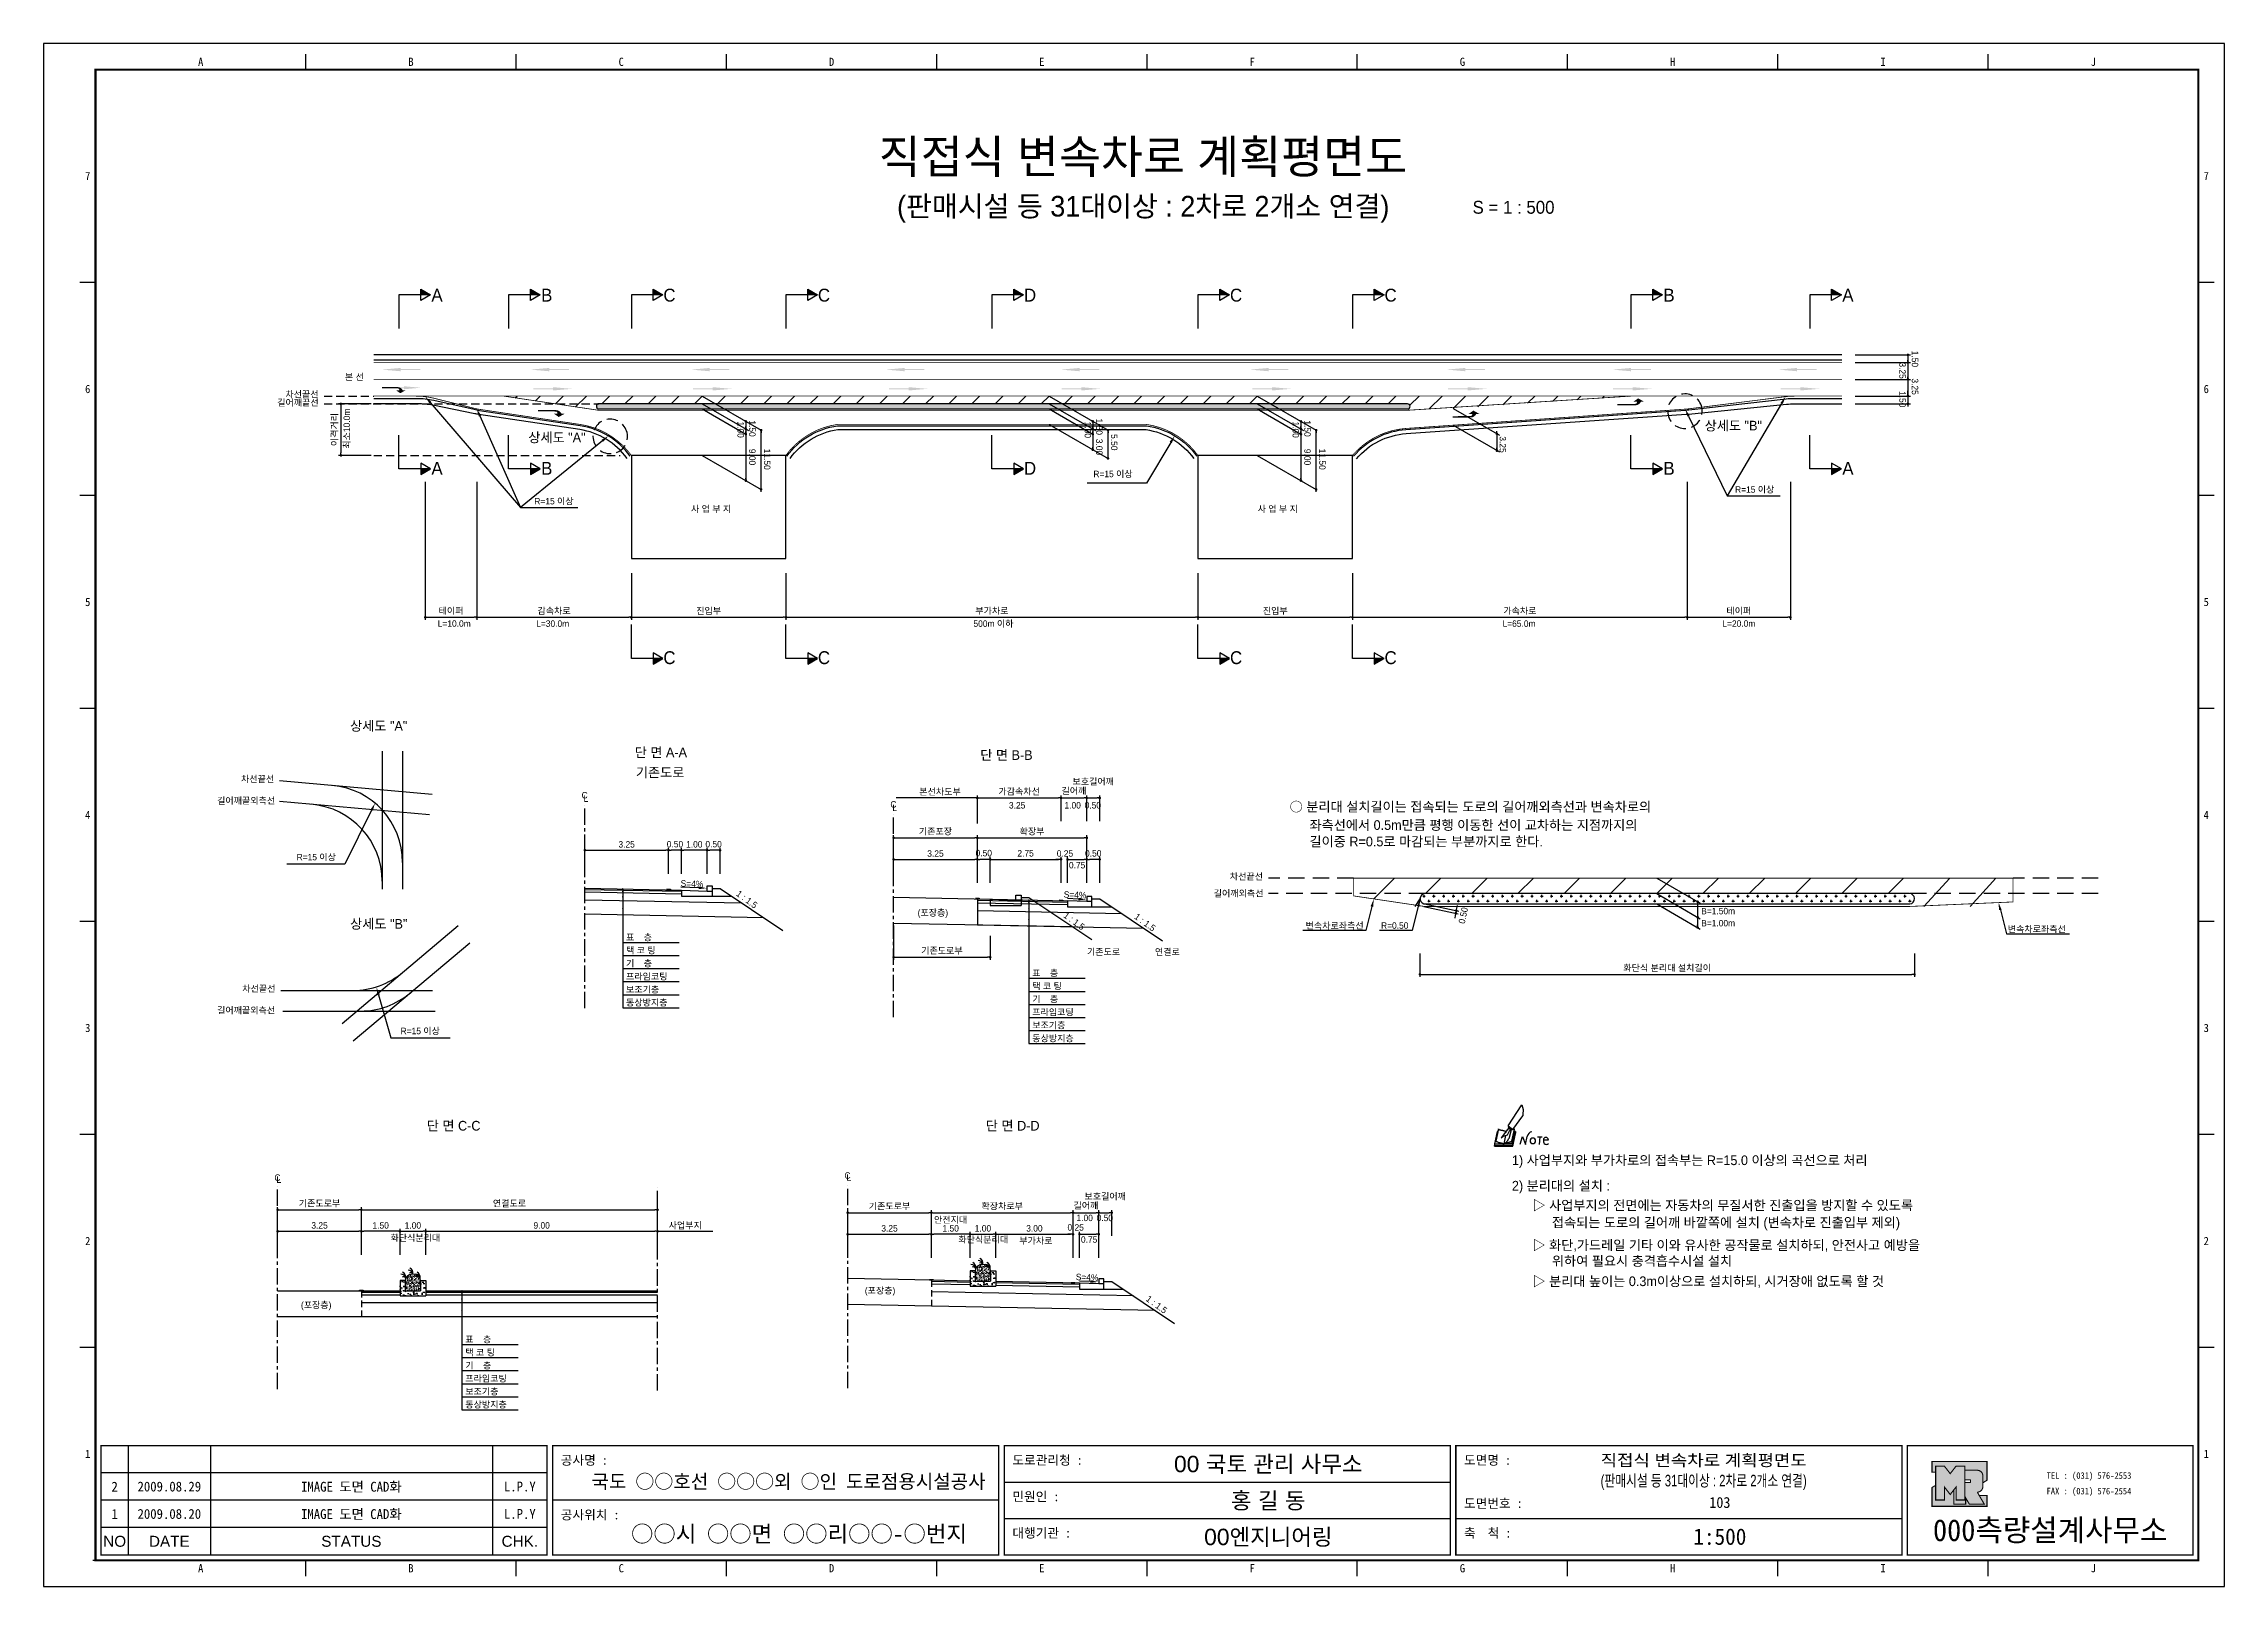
# Model space of a CAD drawing. Header units: millimetres. Extents: x 456 to 880, y -4 to 296.
import ezdxf
from ezdxf.enums import TextEntityAlignment as Align

# ---------------------------------------------------------------- set-up
doc = ezdxf.new("R2010")
doc.units = ezdxf.units.MM
doc.linetypes.add('CENTER', pattern=[50.8, 31.75, -6.35, 6.35, -6.35])
doc.linetypes.add('HIDDEN', pattern=[9.525, 6.35, -3.175])
for name, color, linetype in [('CC-GSTR-0004', 4, 'Continuous'), ('CM-LANE-0030', 30, 'Continuous'), ('CZ-DIMT-0002', 7, 'Continuous'), ('CZ-EXST-0002', 1, 'Continuous'), ('CZ-LIN1-0007', 7, 'Continuous'), ('CZ-LIN2-0003', 3, 'Continuous'), ('CZ-LINE-0001', 7, 'Continuous'), ('CZ-TEXT-BOX0', 7, 'Continuous'), ('TITLE', 7, 'Continuous')]:
    doc.layers.add(name, color=color, linetype=linetype)
doc.styles.add('견고딕', font='arial.ttf')
doc.styles.add('돋움', font='')
doc.styles.add('돋음체', font='')
doc.styles.get('돋움').set_extended_font_data('Dotum')
doc.styles.get('돋음체').set_extended_font_data('DotumChe')

msp = doc.modelspace()

# ---------------------------------------------------------------- texts
at = {"layer": 'CZ-DIMT-0002', "style": '돋움'}
for s, height, p in [('A', 2.5, (532.76, 246.82)), ('B', 2.5, (554.06, 246.82)), ('C', 2.5, (577.88, 246.82)), ('C', 2.5, (607.88, 246.82)), ('D', 2.5, (647.88, 246.82)), ('C', 2.5, (687.88, 246.82)), ('C', 2.5, (717.88, 246.82)), ('B', 2.5, (771.93, 246.82)), ('A', 2.5, (806.66, 246.82)), ('본 선', 1.25, (516.7, 230.93)), ('길어깨끝선', 1.25, (505.75, 225.97)), ('차선끝선', 1.25, (506.55, 227.57)), ('상세도 "A"', 1.875, (556.04, 219.21)), ('상세도 "B"', 1.875, (784.41, 221.5)), ('A', 2.5, (532.76, 213.22)), ('B', 2.5, (554.06, 213.22)), ('D', 2.5, (647.88, 213.22)), ('R=15 이상', 1.25, (663.99, 212.12)), ('B', 2.5, (771.93, 213.22)), ('A', 2.5, (806.66, 213.22)), ('R=15 이상', 1.25, (555.46, 206.83)), ('R=15 이상', 1.25, (788.56, 209.1)), ('사 업 부 지', 1.25, (585.97, 205.32)), ('사 업 부 지', 1.25, (695.97, 205.32)), ('L=10.0m', 1.25, (536.1, 183.08)), ('L=30.0m', 1.25, (555.21, 183.08)), ('500m 이하', 1.25, (640.78, 183.08)), ('L=65.0m', 1.25, (742.81, 183.08)), ('L=20.0m', 1.25, (785.48, 183.08)), ('C', 2.5, (577.88, 176.47)), ('C', 2.5, (607.88, 176.47)), ('C', 2.5, (687.88, 176.47)), ('C', 2.5, (717.88, 176.47)), ('차선끝선', 1.25, (497.93, 152.92)), ('길어깨끝외측선', 1.25, (495.7, 148.72)), ('C', 1.25, (561.41, 149.78)), ('L', 1.25, (561.67, 149.12)), ('C', 1.25, (621.36, 148)), ('L', 1.25, (621.62, 147.35)), ('R=15 이상', 1.25, (509.31, 137.77)), ('차선끝선', 1.25, (689.89, 134.02)), ('차선끝선', 1.25, (498.16, 112.24)), ('길어깨끝외측선', 1.25, (495.7, 108.05)), ('R=15 이상', 1.25, (529.5, 104.03)), ('C', 1.25, (501.78, 75.57)), ('C', 1.25, (612.44, 75.98)), ('L', 1.25, (612.7, 75.58)), ('L', 1.25, (502.04, 75.18))]:
    msp.add_text(s, height=height, dxfattribs=at).set_placement(p, align=Align.MIDDLE_CENTER)
for s, rotation, p in [('3.25', 270, (816.63, 233.77)), ('1.50', 270, (819.06, 236.04)), ('3.25', 270, (819.06, 230.66)), ('최소10.0m', 90, (515.85, 217.03)), ('1.50', 270, (816.63, 228.21))]:
    msp.add_text(s, height=1.25, rotation=rotation, dxfattribs=at).set_placement(p)
for s, p in [('3.25', (643.78, 147.2)), ('1.00', (654.57, 147.2)), ('0.50', (658.48, 147.2)), ('길어깨외측선', (683.54, 130.11)), ('(포장층)', (626.06, 126.36)), ('B=1.50m', (778.17, 126.67)), ('표    층', (569.45, 121.58)), ('변속차로좌측선', (701.38, 123.84)), ('R=0.50', (716.02, 123.86)), ('B=1.00m', (778.17, 124.33)), ('변속차로좌측선', (837.7, 123.17)), ('택 코 팅', (569.45, 119.05)), ('기존도로', (658.94, 118.76)), ('연결로', (672.13, 118.76)), ('프라임코팅', (569.45, 113.99)), ('기    층', (569.45, 116.52)), ('표    층', (648.31, 114.64)), ('보조기층', (569.45, 111.45)), ('동상방지층', (569.45, 108.92)), ('기    층', (648.31, 109.58)), ('택 코 팅', (648.31, 112.11)), ('프라임코팅', (648.31, 107.05)), ('보조기층', (648.31, 104.51)), ('동상방지층', (648.31, 101.98)), ('안전지대', (629.24, 66.77)), ('1.00', (656.9, 67.13)), ('0.50', (660.81, 67.13)), ('화단식분리대', (523.72, 63.27)), ('사업부지', (577.73, 65.68)), ('화단식분리대', (633.97, 62.94)), ('부가차로', (645.8, 62.71)), ('(포장층)', (506.34, 50.22)), ('(포장층)', (615.81, 53.04)), ('표    층', (538.25, 43.57)), ('택 코 팅', (538.25, 41.03)), ('기    층', (538.25, 38.5)), ('프라임코팅', (538.25, 35.97)), ('보조기층', (538.25, 33.44)), ('동상방지층', (538.25, 30.91))]:
    msp.add_text(s, height=1.25, dxfattribs=at).set_placement(p)
for s, p in [('○ 분리대 설치길이는 접속되는 도로의 길어깨외측선과 변속차로의', (698.28, 147.54)), ('좌측선에서 0.5m만큼 평행 이동한 선이 교차하는 지점까지의', (702.13, 143.99)), ('길이중 R=0.5로 마감되는 부분까지로 한다.', (702.13, 140.79)), ('1) 사업부지와 부가차로의 접속부는 R=15.0 이상의 곡선으로 처리', (741.43, 78.94)), ('2) 분리대의 설치 :', (741.43, 74)), ('▷ 사업부지의 전면에는 자동차의 무질서한 진출입을 방지할 수 있도록', (745.41, 70.2)), ('접속되는 도로의 길어깨 바깥쪽에 설치 (변속차로 진출입부 제외)', (749.2, 66.87)), ('▷ 화단,가드레일 기타 이와 유사한 공작물로 설치하되, 안전사고 예방을', (745.41, 62.47)), ('위하여 필요시 충격흡수시설 설치', (749.2, 59.4)), ('▷ 분리대 높이는 0.3m이상으로 설치하되, 시거장애 없도록 할 것', (745.41, 55.46))]:
    msp.add_text(s, height=1.875, dxfattribs=at).set_placement(p, align=Align.MIDDLE_LEFT)
for s, rotation, p in [('S=4%', 357.7094, (582.25, 132.6)), ('1 : 1.5', 323.8881, (592.91, 129.57)), ('S=4%', 357.7094, (656.63, 130.45)), ('1 : 1.5', 323.8881, (656.45, 125.36)), ('1 : 1.5', 323.8881, (670.2, 125.11)), ('S=4%', 357.7094, (658.96, 56.23)), ('1 : 1.5', 323.8881, (672.45, 50.94))]:
    msp.add_text(s, height=1.25, rotation=rotation, dxfattribs=at).set_placement(p, align=Align.MIDDLE_CENTER)
at = {"layer": 'CZ-DIMT-0002', "char_height": 1.25, "attachment_point": 5, "style": '돋움'}
for s, insert, rotation in [('1.00', (591.7, 220.72), 270), ('1.50', (593.96, 220.94), 270), ('1.00', (659.1, 220.68), 270), ('1.50', (661.32, 221.28), 270), ('1.00', (699.46, 220.72), 270), ('1.50', (701.73, 220.94), 270), ('9.00', (593.96, 215.4), 270), ('11.50', (596.85, 214.98), 270), ('3.00', (661.32, 217.36), 270), ('5.50', (664.21, 218.26), 270), ('9.00', (701.73, 215.4), 270), ('11.50', (704.62, 214.98), 270), ('3.25', (739.65, 217.83), 270), ('\\A1;0.50', (731.99, 126.44), 78.0015)]:
    msp.add_mtext(s, dxfattribs=dict(at, insert=insert, rotation=rotation))
at = {"layer": 'CZ-DIMT-0002', "insert": (630.41, 150.39), "char_height": 1.25, "attachment_point": 5, "style": '돋움'}
msp.add_mtext('본선차도부', dxfattribs=at)
at = {"layer": 'CZ-LINE-0001', "insert": (512.91, 220.73), "char_height": 1.25, "attachment_point": 5, "rotation": 90, "style": '돋움'}
msp.add_mtext('\\A1;이격거리', dxfattribs=at)
at = {"layer": 'CZ-LINE-0001', "char_height": 1.25, "attachment_point": 5, "style": '돋움'}
for s, insert in [('\\A1;테이퍼', (535.48, 185.5)), ('\\A1;감속차로', (555.48, 185.5)), ('\\A1;진입부', (585.48, 185.5)), ('\\A1;부가차로', (640.48, 185.5)), ('\\A1;진입부', (695.48, 185.5)), ('\\A1;가속차로', (742.98, 185.5)), ('\\A1;테이퍼', (785.48, 185.5)), ('\\A1;보호길어깨', (660.15, 152.36)), ('\\A1;가감속차선', (645.77, 150.44)), ('\\A1;길어깨', (656.4, 150.57)), ('\\A1;3.25', (569.57, 140.24)), ('\\A1;0.50', (578.95, 140.27)), ('\\A1;1.00', (582.7, 140.24)), ('\\A1;0.50', (586.45, 140.27)), ('\\A1;기존포장', (629.52, 142.69)), ('\\A1;확장부', (648.27, 142.69)), ('\\A1;3.25', (629.52, 138.46)), ('\\A1;0.50', (638.9, 138.54)), ('\\A1;2.75', (647.02, 138.5)), ('\\A1;0.25', (654.66, 138.47)), ('\\A1;0.75', (657.02, 136.19)), ('\\A1;0.50', (660.15, 138.49)), ('\\A1;기존도로부', (630.77, 119.55)), ('\\A1;화단식 분리대 설치길이', (771.57, 116.2)), ('\\A1;보호길어깨', (662.48, 71.87)), ('\\A1;기존도로부', (509.95, 70.52)), ('\\A1;연결도로', (546.82, 70.51)), ('\\A1;기존도로부', (620.6, 69.95)), ('\\A1;확장차로{\\fGulimChe|b0|i0|c129|p32;부}', (642.48, 69.96)), ('\\A1;길어깨', (658.73, 70.08)), ('\\A1;3.25', (509.95, 66.29)), ('\\A1;1.50', (521.82, 66.29)), ('\\A1;1.00', (528.07, 66.29)), ('\\A1;9.00', (553.07, 66.29)), ('\\A1;3.25', (620.6, 65.72)), ('\\A1;1.50', (632.48, 65.72)), ('\\A1;1.00', (638.73, 65.72)), ('\\A1;3.00', (648.73, 65.72)), ('\\A1;0.25', (656.74, 65.9)), ('\\A1;0.75', (659.35, 63.55))]:
    msp.add_mtext(s, dxfattribs=dict(at, insert=insert))
at = {"layer": 'CZ-TEXT-BOX0', "style": '돋움'}
for s, p in [('상세도 "A"', (521.44, 163.23)), ('단 면 A-A', (576.21, 158.1)), ('단 면 B-B', (643.3, 157.57)), ('기존도로', (576.07, 154.21)), ('상세도 "B"', (521.45, 124.81)), ('단 면 C-C', (535.98, 85.64)), ('단 면 D-D', (644.51, 85.64))]:
    msp.add_text(s, height=1.875, dxfattribs=at).set_placement(p, align=Align.MIDDLE_CENTER)
at = {"layer": 'TITLE', "color": 3, "linetype": 'Continuous', "style": '돋음체'}
for s, p in [('A', (486.88, 292.1)), ('B', (527.7, 292.1)), ('C', (568.52, 292.1)), ('D', (609.35, 292.1)), ('E', (650.17, 292.1)), ('F', (691, 292.1)), ('G', (731.82, 292.1)), ('H', (772.65, 292.1)), ('I', (813.47, 292.1)), ('J', (854.3, 292.1)), ('7', (464.95, 269.93)), ('7', (876.22, 269.93)), ('6', (464.95, 228.6)), ('6', (876.22, 228.6)), ('5', (464.95, 187.27)), ('5', (876.22, 187.27)), ('4', (464.95, 145.94)), ('4', (876.22, 145.94)), ('3', (464.95, 104.61)), ('3', (876.22, 104.61)), ('2', (464.95, 63.28)), ('2', (876.22, 63.28)), ('1', (464.95, 21.96)), ('1', (876.22, 21.96)), ('A', (486.88, -0.23)), ('B', (527.7, -0.23)), ('C', (568.52, -0.23)), ('D', (609.35, -0.23)), ('E', (650.17, -0.23)), ('F', (691, -0.23)), ('G', (731.82, -0.23)), ('H', (772.65, -0.23)), ('I', (813.47, -0.23)), ('J', (854.3, -0.23))]:
    msp.add_text(s, height=1.59, dxfattribs=at).set_placement(p, align=Align.MIDDLE)
at = {"layer": 'TITLE', "style": '돋움'}
for s, height, p in [('직접식 변속차로 계획평면도', 6.5, (669.8, 273.71)), ('(판매시설 등 31대이상 : 2차로 2개소 연결)', 4, (669.85, 264.08))]:
    msp.add_text(s, height=height, dxfattribs=at).set_placement(p, align=Align.MIDDLE_CENTER)
msp.add_text('S = 1 : 500', height=2.5, dxfattribs=at).set_placement((733.79, 263.87), align=Align.MIDDLE_LEFT)
at = {"layer": 'TITLE', "style": '돋음체'}
for s, p in [('공사명 : ', (556.79, 19.85)), ('도로관리청 :', (644.46, 19.85)), ('도면명 :', (732.13, 19.85)), ('민원인 :', (644.46, 12.78)), ('도면번호 :', (732.13, 11.46)), ('공사위치 :', (556.79, 9.24)), ('대행기관 :', (644.46, 5.71)), ('축  척 :', (732.13, 5.71))]:
    msp.add_text(s, height=1.804, dxfattribs=at).set_placement(p)
at = {"layer": 'TITLE', "color": 7, "linetype": 'Continuous'}
for s, height, style, p in [('00 국토 관리 사무소', 3.1832, '견고딕', (694.13, 20.03)), ('국도 ○○호선 ○○○외 ○인 도로점용시설공사', 2.7, '돋음체', (601, 16.64)), ('홍 길 동', 3.183, '견고딕', (694.13, 12.96)), ('○○시 ○○면 ○○리○○-○번지', 3.1832, '돋음체', (603.03, 6.48)), ('00엔지니어링', 3.183, '견고딕', (694.13, 5.88))]:
    msp.add_text(s, height=height, dxfattribs=dict(at, style=style)).set_placement(p, align=Align.MIDDLE)
at = {"layer": 'TITLE', "style": '돋움'}
for s, width, p, p2 in [('직접식 변속차로 계획평면도', 1.010039, (758.66, 19.6), (798.66, 19.6)), ('(판매시설 등 31대이상 : 2차로 2개소 연결)', 0.658668, (758.66, 15.65), (798.66, 15.65))]:
    msp.add_text(s, height=2.25, dxfattribs=dict(at, width=width)).set_placement(p, p2, align=Align.FIT)
at = {"layer": 'TITLE', "color": 180, "style": '돋음체'}
for s, p in [('TEL : (031) 576-2553', (845.23, 17.12)), ('FAX : (031) 576-2554', (845.23, 14.1))]:
    msp.add_text(s, height=1.2733, dxfattribs=at).set_placement(p)
at = {"layer": 'TITLE', "color": 1, "linetype": 'Continuous', "style": '돋음체'}
msp.add_text('2', height=1.91, dxfattribs=at).set_placement((470.18, 15.61), align=Align.MIDDLE)
at = {"layer": 'TITLE', "linetype": 'Continuous'}
for s, height, style, p in [('2009.08.29', 1.91, '돋음체', (480.79, 15.61)), ('L.P.Y', 1.91, '돋음체', (548.83, 15.61)), ('103', 2.122, '돋음체', (781.8, 12.52)), ('1', 1.91, '돋음체', (470.18, 10.3)), ('2009.08.20', 1.91, '돋음체', (480.79, 10.3)), ('L.P.Y', 1.91, '돋음체', (548.83, 10.3)), ('NO', 2.122, '견고딕', (470.18, 5)), ('DATE', 2.122, '견고딕', (480.79, 5)), ('STATUS', 2.122, '견고딕', (516.13, 5)), ('CHK.', 2.122, '견고딕', (548.83, 5)), ('1:500', 3.183, '돋음체', (781.8, 5.88))]:
    msp.add_text(s, height=height, dxfattribs=dict(at, style=style)).set_placement(p, align=Align.MIDDLE)
at = {"layer": 'TITLE', "style": '돋음체'}
for p in [(516.13, 15.61), (516.13, 10.3)]:
    msp.add_text('IMAGE 도면 CAD화', height=1.9099, dxfattribs=at).set_placement(p, align=Align.MIDDLE)
at = {"layer": 'TITLE', "color": 180, "style": '돋음체'}
msp.add_text('000측량설계사무소', height=4.244, dxfattribs=at).set_placement((845.93, 5.03), align=Align.CENTER)

# ---------------------------------------------------------------- blocks, each defined once
blk = doc.blocks.new('note')
for p, q in [((0.85, 3.5), (3.53, 7.57)), ((1.8, 2.79), (3.74, 5.46)), ((3.53, 7.57), (3.8, 6.64)), ((3.8, 6.64), (3.69, 5.72)), ((3.69, 5.72), (3.74, 5.46)), ((-1.24, 2.36), (-1.77, 0)), ((-1.77, 0), (1.77, 0)), ((-1.77, 0), (-1.77, -0.3)), ((-1.53, 0.52), (-1.55, 0.54)), ((-1.01, 2.9), (-1.53, 0.52)), ((-1.48, 0.48), (-1.53, 0.52)), ((-1.43, 0.44), (-1.48, 0.48)), ((-1.38, 0.41), (-1.43, 0.44)), ((-1.33, 0.4), (-1.38, 0.41)), ((-1.27, 0.37), (-1.33, 0.4)), ((-1.22, 0.35), (-1.27, 0.37)), ((-1.13, 2.36), (-1.24, 2.36)), ((-1.17, 0.33), (-1.22, 0.35)), ((-1.12, 0.32), (-1.17, 0.33)), ((-1.02, 0.25), (-1.12, 0.32)), ((-0.97, 0.22), (-1.02, 0.25)), ((-1, 2.9), (-1.01, 2.9)), ((-0.98, 2.85), (-1, 2.9)), ((-0.95, 2.8), (-0.98, 2.85)), ((-0.93, 0.21), (-0.97, 0.22)), ((-0.9, 2.75), (-0.95, 2.8)), ((-0.88, 0.19), (-0.93, 0.21)), ((-0.85, 2.72), (-0.9, 2.75)), ((-0.8, 0.18), (-0.88, 0.19)), ((-0.79, 2.69), (-0.85, 2.72)), ((-0.75, 0.17), (-0.8, 0.18)), ((-0.74, 2.68), (-0.79, 2.69)), ((-0.7, 0.16), (-0.75, 0.17)), ((-0.69, 2.65), (-0.74, 2.68)), ((-0.64, 0.15), (-0.7, 0.16)), ((-0.64, 2.65), (-0.69, 2.65)), ((-0.59, 2.63), (-0.64, 2.65)), ((-0.58, 0.14), (-0.64, 0.15)), ((-0.54, 2.62), (-0.59, 2.63)), ((-0.53, 0.13), (-0.58, 0.14)), ((-0.48, 2.61), (-0.54, 2.62)), ((-0.48, 0.12), (-0.53, 0.13)), ((-0.43, 2.61), (-0.48, 2.61)), ((-0.43, 0.11), (-0.48, 0.12)), ((0.75, 2.77), (-0.46, 1.16)), ((0.37, 2.24), (-0.46, 1.16)), ((-0.46, 1.16), (-0.08, 1.47)), ((-0.38, 2.59), (-0.43, 2.61)), ((-0.38, 0.08), (-0.43, 0.11)), ((-0.33, 2.59), (-0.38, 2.59)), ((-0.29, 0.06), (-0.38, 0.08)), ((-0.27, 2.58), (-0.33, 2.59)), ((-0.23, 0.05), (-0.29, 0.06)), ((-0.22, 2.57), (-0.27, 2.58)), ((-0.16, 0.04), (-0.23, 0.05)), ((-0.17, 2.56), (-0.22, 2.57)), ((-0.12, 2.55), (-0.17, 2.56)), ((-0.11, 0.03), (-0.16, 0.04)), ((-0.07, 2.53), (-0.12, 2.55)), ((-0.04, 0.02), (-0.11, 0.03)), ((-0.08, 1.47), (0.72, 1.75)), ((-0.01, 2.51), (-0.07, 2.53)), ((-0.05, -0.3), (-0.05, 0)), ((0, 0), (-0.04, 0.02)), ((0.04, 2.5), (-0.01, 2.51)), ((0.37, 1.63), (0, 0)), ((0, 0), (1.6, 0.53)), ((0, 0), (1.65, 0.18)), ((0, 0.01), (0.06, 0.04)), ((0, -0.3), (0, 0)), ((0.09, 2.48), (0.04, 2.5)), ((0.05, -0.3), (0.05, 0)), ((0.06, 0.04), (0.11, 0.07)), ((0.14, 2.48), (0.09, 2.48)), ((0.11, 0.07), (0.16, 0.09)), ((0.2, 2.47), (0.14, 2.48)), ((0.16, 0.09), (0.21, 0.12)), ((0.26, 2.43), (0.18, 2.46)), ((0.21, 0.12), (0.27, 0.14)), ((0.34, 2.4), (0.26, 2.43)), ((0.27, 0.14), (0.36, 0.19)), ((0.45, 2.37), (0.34, 2.4)), ((0.36, 0.19), (0.41, 0.22)), ((0.41, 0.22), (0.46, 0.27)), ((0.46, 0.27), (0.51, 0.3)), ((0.51, 0.3), (0.56, 0.34)), ((0.56, 0.34), (0.6, 0.4)), ((0.6, 0.4), (0.64, 0.45)), ((0.64, 0.45), (0.67, 0.51)), ((0.67, 0.51), (0.74, 0.58)), ((0.72, 1.75), (1.16, 2.53)), ((0.74, 0.58), (0.79, 0.63)), ((1, 3.1), (0.75, 2.77)), ((0.79, 0.63), (0.83, 0.68)), ((0.83, 0.68), (0.86, 0.73)), ((0.85, 3.5), (1.8, 2.79)), ((1, 3.4), (0.85, 3.21)), ((0.85, 3.21), (1.52, 2.71)), ((0.86, 0.73), (0.89, 0.79)), ((0.89, 0.84), (0.92, 0.89)), ((0.89, 0.79), (0.89, 0.84)), ((0.92, 0.89), (0.96, 0.95)), ((0.96, 0.95), (1.01, 0.97)), ((1.47, 2.74), (1.01, 0.97)), ((1.16, 2.53), (1.37, 2.82)), ((2.13, 2.84), (1.44, 2.63)), ((1.52, 2.71), (1.66, 2.9)), ((1.6, 0.53), (2.13, 2.84)), ((1.65, 0.18), (2.19, 2.48)), ((1.77, 0), (2.3, 2.36)), ((1.77, -0.3), (2.3, 2.07)), ((1.77, -0.38), (2.3, 1.99)), ((1.77, -0.44), (2.3, 1.93)), ((1.77, 0), (1.77, -0.3)), ((2.19, 2.48), (2.04, 2.47)), ((2.3, 2.36), (2.16, 2.36)), ((2.3, 2.36), (2.3, 2.07)), ((3.21, -0.08), (3.68, 1.4)), ((3.68, 1.4), (4.26, -0.14)), ((4.26, -0.14), (4.56, 1.44)), ((6.55, 1.34), (7.46, 1.34)), ((7.01, 1.34), (6.87, -0.11)), ((7.71, 0.77), (7.71, 0.55)), ((7.71, 0.77), (8.67, 0.77)), ((-1.77, -0.3), (1.77, -0.3)), ((-1.77, -0.43), (-1.77, -0.3)), ((-1.77, -0.37), (1.77, -0.37)), ((-1.77, -0.43), (1.77, -0.43))]:
    blk.add_line(p, q)
for centre, major_axis, start_param, end_param in [((0.4, 2.31), (0.0702, 0.0702), 3.283946, 6.425539), ((5.68, 1.23), (-0.806, 0.806), -0.591174, 0.597824), ((5.66, 0.58), (-0.378, 0.378), 3.926991, 10.210176), ((8.3, 0.49), (0.422, 0.422), 2.265602, 4.634911), ((8.19, 0.77), (-0.342, 0.342), 3.926991, 7.068583)]:
    blk.add_ellipse(centre, major_axis=major_axis, ratio=1, start_param=start_param, end_param=end_param)
blk = doc.blocks.new('_Dot')
at = {"color": 0, "linetype": 'ByBlock', "lineweight": -2}
blk.add_line((-0.5, 0), (-1, 0), dxfattribs=at)
at = {"color": 0, "linetype": 'ByBlock', "const_width": 0.5}
blk.add_lwpolyline([(-0.25, 0, 1), (0.25, 0, 1)], format="xyb", close=True, dxfattribs=at)

# ---------------------------------------------------------------- hatches: boundary and pattern name
at = {"layer": 'CM-LANE-0030'}
h = msp.add_hatch(dxfattribs=at)
h.set_pattern_fill('ANSI31', color=256, style=0)
h.set_pattern_definition([(45, (-1527.9705, -3.589), (-2.245064, 2.245064), [])])
h.paths.add_polyline_path([(764.54, 227.23), (545.72, 227.23), (561.08, 224.93, -0.015132), (562.16, 224.73), (564.11, 224.73, 0.001024), (564.03, 224.76, -0.857281), (564.18, 225.73), (721.17, 225.73, -0.966023), (721.2, 224.73), (721.18, 224.73), (728.42, 224.73)])
at = {"layer": 'CZ-EXST-0002'}
h = msp.add_hatch(dxfattribs=at)
h.set_pattern_fill('AR-CONC', color=256, scale=0.01, style=0)
h.set_pattern_definition([(50, (-582.548, 3536.4477), (1.8218467, -0.15939086), [0.1905, -2.0955]), (355, (-582.548, 3536.4477), (-0.3524283, 1.9105664), [0.1524, -1.6764]), (100.451, (-582.3961, 3536.4345), (1.469425, 1.7511669), [0.1619, -1.7809]), (46.1842, (-582.548, 3536.9557), (2.7107904, -0.4204233), [0.28575, -3.14325]), (96.6356, (-582.322, 3536.9207), (2.3740423, 2.4742556), [0.24285, -2.67135]), (351.184, (-582.548, 3536.9557), (2.374046, 2.4742512), [0.2286, -2.5146]), (21, (-582.294, 3536.8287), (1.5161488, -1.0226552), [0.1905, -2.0955]), (326, (-582.294, 3536.8287), (0.6180203, 1.8418797), [0.1524, -1.6764]), (71.4514, (-582.1676, 3536.7435), (2.1341649, 0.8192286), [0.1619, -1.7809]), (37.5, (-582.54796, 3536.44773), (0.03088603, 0.84555039), [0, -1.65608, 0, -1.7018, 0, -1.68275]), (7.5, (-582.548, 3536.4477), (0.66819663, 1.00180575), [0, -0.97028, 0, -1.61798, 0, -0.64135]), (327.5, (-583.1144, 3536.44773), (1.35590595, -0.05728744), [0, -0.635, 0, -1.9812, 0, -2.6289]), (317.5, (-583.3684, 3536.4477), (1.4812918, 0.2542649), [0, -0.8255, 0, -1.31572, 0, -1.8669])])
h.paths.add_polyline_path([(530.57, 52.6), (530.57, 55.6), (529.57, 55.6), (529.57, 53.6), (526.57, 53.6), (526.57, 55.6), (525.57, 55.6), (525.57, 52.6)])
h = msp.add_hatch(dxfattribs=at)
h.set_pattern_fill('AR-SAND', color=256, scale=0.01, style=0)
h.set_pattern_definition([(37.5, (-582.54796, 3536.44773), (-0.016000313, 0.489413237), [0, -0.38608, 0, -0.4318, 0, -0.41275]), (7.5, (-582.54796, 3536.44773), (0.44952328, 0.7168251), [0, -0.20828, 0, -0.34798, 0, -0.13335]), (327.5, (-582.86038, 3536.44773), (0.79099237, 0.001437185), [0, -0.127, 0, -0.4572, 0, -0.5969]), (317.5, (-582.8604, 3536.44773), (0.76355645, 0.22292932), [0, -0.0635, 0, -0.29972, 0, -0.3429])])
edge = h.paths.add_edge_path()
edge.add_ellipse((528.07, 55.6), major_axis=(-1.5, 0), ratio=0.829212, start_angle=180, end_angle=360)
edge.add_line((526.57, 55.6), (526.57, 53.6))
edge.add_line((526.57, 53.6), (529.57, 53.6))
edge.add_line((529.57, 53.6), (529.57, 55.6))
h = msp.add_hatch(dxfattribs=at)
h.set_pattern_fill('AR-CONC', color=256, scale=0.01, style=0)
h.set_pattern_definition([(50, (-471.89, 3538.3346), (1.8218467, -0.15939086), [0.1905, -2.0955]), (355, (-471.89, 3538.3346), (-0.3524283, 1.9105664), [0.1524, -1.6764]), (100.451, (-471.7382, 3538.3213), (1.469425, 1.7511669), [0.1619, -1.7809]), (46.1842, (-471.89, 3538.8426), (2.7107904, -0.4204233), [0.28575, -3.14325]), (96.6356, (-471.664, 3538.8075), (2.3740423, 2.4742556), [0.24285, -2.67135]), (351.184, (-471.89, 3538.8426), (2.374046, 2.4742512), [0.2286, -2.5146]), (21, (-471.636, 3538.7156), (1.5161488, -1.0226552), [0.1905, -2.0955]), (326, (-471.636, 3538.7156), (0.6180203, 1.8418797), [0.1524, -1.6764]), (71.4514, (-471.5097, 3538.6303), (2.1341649, 0.8192286), [0.1619, -1.7809]), (37.5, (-471.89, 3538.33456), (0.03088603, 0.84555039), [0, -1.65608, 0, -1.7018, 0, -1.68275]), (7.5, (-471.89, 3538.3346), (0.66819663, 1.00180575), [0, -0.97028, 0, -1.61798, 0, -0.64135]), (327.5, (-472.45644, 3538.33456), (1.35590595, -0.05728744), [0, -0.635, 0, -1.9812, 0, -2.6289]), (317.5, (-472.7104, 3538.3346), (1.4812918, 0.2542649), [0, -0.8255, 0, -1.31572, 0, -1.8669])])
h.paths.add_polyline_path([(641.23, 54.49), (641.23, 57.49), (640.23, 57.49), (640.23, 55.49), (637.23, 55.49), (637.23, 57.49), (636.23, 57.49), (636.23, 54.49)])
h = msp.add_hatch(dxfattribs=at)
h.set_pattern_fill('AR-SAND', color=256, scale=0.01, style=0)
h.set_pattern_definition([(37.5, (-471.89, 3538.33456), (-0.016000313, 0.489413237), [0, -0.38608, 0, -0.4318, 0, -0.41275]), (7.5, (-471.89, 3538.33456), (0.44952328, 0.7168251), [0, -0.20828, 0, -0.34798, 0, -0.13335]), (327.5, (-472.20244, 3538.33456), (0.79099237, 0.001437185), [0, -0.127, 0, -0.4572, 0, -0.5969]), (317.5, (-472.20244, 3538.33456), (0.76355645, 0.22292932), [0, -0.0635, 0, -0.29972, 0, -0.3429])])
edge = h.paths.add_edge_path()
edge.add_ellipse((638.73, 57.49), major_axis=(-1.5, 0), ratio=0.829212, start_angle=180, end_angle=360)
edge.add_line((637.23, 57.49), (637.23, 55.49))
edge.add_line((637.23, 55.49), (640.23, 55.49))
edge.add_line((640.23, 55.49), (640.23, 57.49))
at = {"layer": 'CZ-LIN1-0007'}
for points in [[(525.69, 232.69), (525.69, 232.48), (529.51, 232.48), (529.51, 232.27), (525.69, 232.27), (525.69, 232.05), (522.04, 232.37)], [(525.2, 228.97, -0.267976), (526.11, 228.36), (526.66, 228.36), (525.63, 227.79), (524.8, 228.36), (525.41, 228.36, 0.504994), (525.13, 228.73), (522.08, 228.75), (522.08, 228.99)], [(526.33, 229.14), (526.33, 228.95), (522.9, 228.95), (522.9, 228.76), (526.33, 228.76), (526.33, 228.56), (529.6, 228.85)], [(554.53, 232.69), (554.53, 232.48), (558.35, 232.48), (558.35, 232.27), (554.53, 232.27), (554.53, 232.05), (550.88, 232.37)], [(555.26, 228.96), (555.26, 228.75), (551.44, 228.75), (551.44, 228.54), (555.26, 228.54), (555.26, 228.32), (558.91, 228.64)], [(585.71, 232.69), (585.71, 232.48), (589.53, 232.48), (589.53, 232.27), (585.71, 232.27), (585.71, 232.05), (582.06, 232.37)], [(586.28, 228.96), (586.28, 228.75), (582.46, 228.75), (582.46, 228.54), (586.28, 228.54), (586.28, 228.32), (589.93, 228.64)], [(623.52, 232.69), (623.52, 232.48), (627.34, 232.48), (627.34, 232.27), (623.52, 232.27), (623.52, 232.05), (619.87, 232.37)], [(624.3, 228.96), (624.3, 228.75), (620.48, 228.75), (620.48, 228.54), (624.3, 228.54), (624.3, 228.32), (627.95, 228.64)], [(657.51, 232.69), (657.51, 232.48), (661.34, 232.48), (661.34, 232.27), (657.51, 232.27), (657.51, 232.05), (653.86, 232.37)], [(657.82, 228.96), (657.82, 228.75), (653.99, 228.75), (653.99, 228.54), (657.82, 228.54), (657.82, 228.32), (661.47, 228.64)], [(694.2, 232.69), (694.2, 232.48), (698.03, 232.48), (698.03, 232.27), (694.2, 232.27), (694.2, 232.05), (690.55, 232.37)], [(694.84, 228.96), (694.84, 228.75), (691.01, 228.75), (691.01, 228.54), (694.84, 228.54), (694.84, 228.32), (698.49, 228.64)], [(732.39, 232.69), (732.39, 232.48), (736.21, 232.48), (736.21, 232.27), (732.39, 232.27), (732.39, 232.05), (728.74, 232.37)], [(732.86, 228.96), (732.86, 228.75), (729.04, 228.75), (729.04, 228.54), (732.86, 228.54), (732.86, 228.32), (736.51, 228.64)], [(764.58, 232.69), (764.58, 232.48), (768.41, 232.48), (768.41, 232.27), (764.58, 232.27), (764.58, 232.05), (760.93, 232.37)], [(764.88, 228.96), (764.88, 228.75), (761.05, 228.75), (761.05, 228.54), (764.88, 228.54), (764.88, 228.32), (768.53, 228.64)], [(796.79, 232.69), (796.79, 232.48), (800.61, 232.48), (800.61, 232.27), (796.79, 232.27), (796.79, 232.05), (793.14, 232.37)], [(797.44, 228.96), (797.44, 228.75), (793.61, 228.75), (793.61, 228.54), (797.44, 228.54), (797.44, 228.32), (801.09, 228.64)], [(555.9, 224.51, -0.267976), (556.93, 223.82), (557.56, 223.82), (556.39, 223.17), (555.44, 223.82), (556.13, 223.82, 0.504994), (555.83, 224.24), (552.36, 224.26), (552.36, 224.53)], [(733.48, 223.08, 0.267976), (734.51, 223.76), (735.14, 223.76), (733.96, 224.42), (733.02, 223.77), (733.71, 223.77, -0.504994), (733.4, 223.35), (729.94, 223.33), (729.94, 223.06)], [(765.45, 225.45, 0.267976), (766.48, 226.14), (767.11, 226.13), (765.94, 226.79), (764.99, 226.14), (765.69, 226.14, -0.504994), (765.38, 225.72), (761.91, 225.7), (761.92, 225.43)], [(578.07, 131.42), (578.07, 131.55), (577.32, 131.56), (577.32, 131.44)], [(638.02, 129.64), (638.02, 129.77), (637.27, 129.78), (637.27, 129.66)], [(654.27, 129.32), (654.27, 129.44), (653.52, 129.46), (653.52, 129.33)], [(629.1, 55.64), (629.1, 55.77), (628.35, 55.78), (628.35, 55.66)], [(656.6, 55.09), (656.6, 55.22), (655.85, 55.23), (655.85, 55.11)], [(518.45, 53.6), (518.45, 53.73), (517.7, 53.73), (517.7, 53.6)]]:
    msp.add_hatch(color=256, dxfattribs=at).paths.add_polyline_path(points)
at = {"layer": 'CZ-LIN2-0003'}
h = msp.add_hatch(dxfattribs=at)
h.set_pattern_fill('CROSS', color=256, scale=0.075, style=0)
h.set_pattern_definition([(0, (-1527.9705, -3.5891), (0.47625, 0.47625), [0.238125, -0.714375]), (90, (-1527.85145, -3.70817), (-0.47625, 0.47625), [0.238125, -0.714375])])
h.paths.add_polyline_path([(721.17, 225.73), (564.18, 225.73, 0.857281), (564.03, 224.76, -0.001024), (564.11, 224.73), (721.17, 224.73, 1)])
h = msp.add_hatch(dxfattribs=at)
h.set_pattern_fill('CROSS', color=256, scale=0.15, style=0)
h.set_pattern_definition([(0, (391.714, -327.96), (0.9525, 0.9525), [0.47625, -1.42875]), (90, (391.9521, -328.1981), (-0.9525, 0.9525), [0.47625, -1.42875])])
h.paths.add_polyline_path([(724.62, 130.69, 0.857281), (724.32, 128.73, -0.001024), (724.46, 128.69), (818.59, 128.69, 1), (818.59, 130.69)])
at = {"layer": 'CZ-LINE-0001'}
for points in [[(529.6, 248), (529.6, 246.9), (531.51, 246.9)], [(550.9, 248), (550.9, 246.9), (552.8, 246.9)], [(574.72, 248), (574.72, 246.9), (576.62, 246.9)], [(604.72, 248), (604.72, 246.9), (606.62, 246.9)], [(644.72, 248), (644.72, 246.9), (646.62, 246.9)], [(684.72, 248), (684.72, 246.9), (686.62, 246.9)], [(714.72, 248), (714.72, 246.9), (716.62, 246.9)], [(768.78, 248), (768.78, 246.9), (770.68, 246.9)], [(803.5, 248), (803.5, 246.9), (805.41, 246.9)], [(531.51, 213.09), (529.6, 213.09), (529.6, 211.99)], [(552.8, 213.09), (550.9, 213.09), (550.9, 211.99)], [(646.62, 213.09), (644.72, 213.09), (644.72, 211.99)], [(770.68, 213.09), (768.78, 213.09), (768.78, 211.99)], [(805.41, 213.09), (803.5, 213.09), (803.5, 211.99)], [(576.62, 176.34), (574.72, 176.34), (574.72, 175.24)], [(606.62, 176.34), (604.72, 176.34), (604.72, 175.24)], [(686.62, 176.34), (684.72, 176.34), (684.72, 175.24)], [(716.62, 176.34), (714.72, 176.34), (714.72, 175.24)]]:
    msp.add_hatch(color=256, dxfattribs=at).paths.add_polyline_path(points)
at = {"layer": 'TITLE', "ltscale": 150}
h = msp.add_hatch(color=8, dxfattribs=at)
edge = h.paths.add_edge_path()
edge.add_line((833.66, 20.48), (822.99, 20.48))
edge.add_line((822.99, 20.48), (822.99, 18.4))
edge.add_line((822.99, 18.4), (823.7, 18.4))
edge.add_line((823.7, 18.4), (823.7, 19.58))
edge.add_line((823.7, 19.58), (825.39, 19.58))
edge.add_line((825.39, 19.58), (826.52, 18.12))
edge.add_line((826.52, 18.12), (827.65, 19.58))
edge.add_line((827.65, 19.58), (829.34, 19.58))
edge.add_line((829.34, 19.58), (829.34, 18.78))
edge.add_line((829.34, 18.78), (831.78, 18.78))
edge.add_arc((831.78, 17.71), 1.07, 0, 90, ccw=False)
edge.add_line((832.85, 17.71), (832.85, 16.34))
edge.add_line((832.85, 16.34), (833.66, 16.85))
edge.add_line((833.66, 16.85), (833.66, 20.48))
h.paths.add_polyline_path([(827.21, 14.96), (826.52, 14.08), (825.39, 15.53), (825.39, 13.02), (823.7, 13.02), (823.7, 15.87), (822.99, 15.43), (822.99, 11.79), (833.66, 11.79), (833.66, 13.87), (832.16, 13.87), (833.12, 12.22), (830.22, 12.22), (829.52, 13.43), (829.52, 12.22), (827.21, 12.22)])
msp.add_hatch(color=5, dxfattribs=at).paths.add_polyline_path([(829.34, 19.58), (827.65, 19.58), (826.52, 18.12), (825.39, 19.58), (823.7, 19.58), (823.7, 13.02), (825.39, 13.02), (825.39, 15.53), (826.52, 14.08), (827.65, 15.53), (827.65, 13.02), (829.34, 13.02)])
h = msp.add_hatch(color=161, dxfattribs=at)
edge = h.paths.add_edge_path()
edge.add_arc((831.78, 17.71), 1.07, 360, 450)
edge.add_line((831.78, 18.78), (829.34, 18.78))
edge.add_line((829.34, 18.78), (829.34, 16.93))
edge.add_line((829.34, 16.93), (830.34, 16.93))
edge.add_arc((830.34, 16.81), 0.113, 0, 90, ccw=False)
edge.add_line((830.45, 16.81), (830.45, 16.5))
edge.add_arc((830.34, 16.5), 0.113, 270, 360, ccw=False)
edge.add_line((830.34, 16.39), (829.34, 16.39))
edge.add_line((829.34, 16.39), (829.34, 13.02))
edge.add_line((829.34, 13.02), (827.65, 13.02))
edge.add_line((827.65, 13.02), (827.65, 15.53))
edge.add_line((827.65, 15.53), (827.21, 14.96))
edge.add_line((827.21, 14.96), (827.21, 12.22))
edge.add_line((827.21, 12.22), (829.52, 12.22))
edge.add_line((829.52, 12.22), (829.52, 13.43))
edge.add_line((829.52, 13.43), (830.22, 12.22))
edge.add_line((830.22, 12.22), (833.12, 12.22))
edge.add_line((833.12, 12.22), (831.78, 14.54))
edge.add_arc((831.78, 15.61), 1.07, 270, 360)
edge.add_line((832.85, 15.61), (832.85, 17.71))

# ---------------------------------------------------------------- linework, layer by layer
at = {"color": 0, "linetype": 'ByBlock', "lineweight": -2}
for p, q in [((818.31, 234.98), (818.31, 234.73)), ((818.31, 233.98), (818.31, 234.23)), ((818.31, 233.48), (818.31, 233.23)), ((818.31, 230.73), (818.31, 230.98)), ((818.31, 230.23), (818.31, 229.98)), ((818.31, 227.48), (818.31, 227.73)), ((818.31, 227.48), (818.31, 227.73)), ((818.31, 225.48), (818.31, 225.23)), ((818.31, 225.48), (818.31, 225.23)), ((592.71, 222.08), (592.71, 221.83)), ((592.71, 221.08), (592.71, 221.33)), ((592.71, 220.58), (592.71, 220.33)), ((592.71, 220.08), (592.71, 220.33)), ((595.67, 220.37), (595.67, 220.12)), ((660.06, 222.08), (660.06, 221.83)), ((660.06, 221.08), (660.06, 221.33)), ((660.06, 220.58), (660.06, 220.33)), ((660.06, 220.08), (660.06, 220.33)), ((663.02, 220.37), (663.02, 220.12)), ((700.48, 222.08), (700.48, 221.83)), ((700.48, 221.08), (700.48, 221.33)), ((700.48, 220.58), (700.48, 220.33)), ((700.48, 220.08), (700.48, 220.33)), ((703.43, 220.37), (703.43, 220.12)), ((738.5, 220.19), (738.5, 220.44)), ((660.06, 217.08), (660.06, 217.33)), ((738.5, 219.69), (738.5, 219.44)), ((738.5, 216.94), (738.5, 217.19)), ((663.02, 215.37), (663.02, 215.62)), ((592.71, 211.08), (592.71, 211.33)), ((595.67, 209.37), (595.67, 209.62)), ((700.48, 211.08), (700.48, 211.33)), ((703.43, 209.37), (703.43, 209.62)), ((637.4, 149.24), (637.15, 149.24)), ((730.69, 127.62), (730.74, 127.86)), ((777.48, 128.85), (777.48, 128.6)), ((730.48, 126.65), (730.43, 126.41)), ((777.48, 125.85), (777.48, 125.6)), ((777.48, 124.35), (777.48, 124.6)), ((575.82, 65.15), (576.07, 65.15))]:
    msp.add_line(p, q, dxfattribs=at)
at = {"color": 0, "linetype": 'ByBlock', "const_width": 0.25}
for points in [[(818.31, 235.11, 1), (818.31, 235.36, 1)], [(818.31, 233.86, 1), (818.31, 233.61, 1)], [(818.31, 233.61, 1), (818.31, 233.86, 1)], [(818.31, 230.61, 1), (818.31, 230.36, 1)], [(818.31, 230.36, 1), (818.31, 230.61, 1)], [(818.31, 227.36, 1), (818.31, 227.11, 1)], [(818.31, 227.36, 1), (818.31, 227.11, 1)], [(818.31, 225.61, 1), (818.31, 225.86, 1)], [(818.31, 225.61, 1), (818.31, 225.86, 1)], [(592.71, 222.2, 1), (592.71, 222.45, 1)], [(592.71, 220.95, 1), (592.71, 220.7, 1)], [(592.71, 220.7, 1), (592.71, 220.95, 1)], [(595.67, 220.5, 1), (595.67, 220.75, 1)], [(660.06, 222.2, 1), (660.06, 222.45, 1)], [(660.06, 220.95, 1), (660.06, 220.7, 1)], [(660.06, 220.7, 1), (660.06, 220.95, 1)], [(663.02, 220.5, 1), (663.02, 220.75, 1)], [(700.48, 222.2, 1), (700.48, 222.45, 1)], [(700.48, 220.7, 1), (700.48, 220.95, 1)], [(700.48, 220.95, 1), (700.48, 220.7, 1)], [(703.43, 220.5, 1), (703.43, 220.75, 1)], [(738.5, 220.06, 1), (738.5, 219.81, 1)], [(738.5, 219.81, 1), (738.5, 220.06, 1)], [(592.71, 219.95, 1), (592.71, 219.7, 1)], [(660.06, 219.95, 1), (660.06, 219.7, 1)], [(660.06, 216.95, 1), (660.06, 216.7, 1)], [(700.48, 219.95, 1), (700.48, 219.7, 1)], [(738.5, 216.81, 1), (738.5, 216.56, 1)], [(663.02, 215.25, 1), (663.02, 215, 1)], [(592.71, 210.95, 1), (592.71, 210.7, 1)], [(595.67, 209.25, 1), (595.67, 209, 1)], [(700.48, 210.95, 1), (700.48, 210.7, 1)], [(703.43, 209.25, 1), (703.43, 209, 1)], [(637.52, 149.24, 1), (637.77, 149.24, 1)], [(730.51, 126.77, 1), (730.56, 127.02, 1)], [(730.66, 127.5, 1), (730.61, 127.25, 1)], [(777.48, 128.98, 1), (777.48, 129.23, 1)], [(777.48, 125.98, 1), (777.48, 126.23, 1)], [(777.48, 124.23, 1), (777.48, 123.98, 1)], [(575.7, 65.15, 1), (575.45, 65.15, 1)]]:
    msp.add_lwpolyline(points, format="xyb", close=True, dxfattribs=at)
at = {"layer": 'CC-GSTR-0004'}
for p, q in [((580.2, 131.38), (585.2, 131.18)), ((580.2, 131.38), (580.2, 130.18)), ((585.2, 132.18), (586.2, 132.18)), ((585.2, 131.18), (585.2, 132.18)), ((586.2, 132.18), (586.2, 130.18)), ((580.2, 130.18), (586.2, 130.18)), ((585.2, 131.18), (586.2, 131.18))]:
    msp.add_line(p, q, dxfattribs=at)
for points in [[(805.48, 235.23), (520.48, 235.23)], [(805.48, 234.23), (520.48, 234.23)], [(659.9, 129.15), (658.9, 129.15), (655.15, 129.3), (655.15, 128.15), (659.9, 128.15), (659.9, 130.15), (658.9, 130.15), (658.9, 129.15)], [(662.23, 54.93), (661.23, 54.93), (657.48, 55.08), (657.48, 53.93), (662.23, 53.93), (662.23, 55.93), (661.23, 55.93), (661.23, 54.93)]]:
    msp.add_lwpolyline(points, dxfattribs=at)
for points in [[(570.28, 215.59, 0.200301), (560.56, 221.47), (541.02, 224.4), (541.02, 224.4, -0.018175), (539.95, 224.6), (539.95, 224.6), (532.11, 226.37), (532.11, 226.37, 0.055452), (528.81, 226.73), (528.81, 226.73), (520.48, 226.73)], [(569.67, 215.14, 0.200301), (560.45, 220.73), (540.85, 223.67, -0.012396), (540.12, 223.8), (531.95, 225.44, 0.049659), (528.99, 225.73), (520.48, 225.73)], [(805.48, 226.73), (796.32, 226.73, 0.028022), (794.64, 226.64), (794.64, 226.64), (775.8, 224.52), (775.8, 224.52, -0.010735), (775.16, 224.46), (775.16, 224.46), (720.86, 220.7, 0.201252), (710.67, 215.57)], [(711.24, 215.08, -0.201252), (720.92, 219.95), (775.25, 223.72, 0.007667), (775.71, 223.75), (794.74, 225.66, -0.024952), (796.23, 225.73), (805.48, 225.73)], [(600.68, 215.59, -0.202063), (610.5, 221.48), (670.46, 221.48, -0.202063), (680.28, 215.59, -0.202063)], [(601.29, 215.14, -0.201084), (610.56, 220.73), (670.41, 220.73, -0.201084), (679.67, 215.14, -0.201084)]]:
    msp.add_lwpolyline(points, format="xyb", dxfattribs=at)
at = {"layer": 'CM-LANE-0030'}
for p, q in [((714.62, 129.65), (718.66, 133.69)), ((724.64, 130.69), (727.64, 133.69)), ((733.62, 130.69), (736.62, 133.69)), ((742.6, 130.69), (745.6, 133.69)), ((751.58, 130.69), (754.58, 133.69)), ((760.56, 130.69), (763.56, 133.69)), ((769.54, 130.69), (772.54, 133.69)), ((778.52, 130.69), (781.52, 133.69)), ((787.5, 130.69), (790.5, 133.69)), ((796.48, 130.69), (799.48, 133.69)), ((805.46, 130.69), (808.46, 133.69)), ((814.44, 130.69), (817.44, 133.69)), ((821.42, 128.19), (826.42, 133.69)), ((830.4, 128.19), (835.4, 133.69)), ((722.64, 128.19), (723.62, 129.67))]:
    msp.add_line(p, q, dxfattribs=at)
at = {"layer": 'CM-LANE-0030', "const_width": 0.15}
msp.add_lwpolyline([(805.48, 230.48), (520.48, 230.48)], dxfattribs=at)
for points in [[(721.18, 224.48), (564.11, 224.48, -0.06063), (564.11, 224.48), (545.72, 227.23), (764.54, 227.23)], [(838.72, 133.69), (838.72, 129.07), (818.62, 128.19), (724.46, 128.19, -0.142447), (724.46, 128.19), (710.69, 130.24), (710.69, 133.69)]]:
    msp.add_lwpolyline(points, format="xyb", close=True, dxfattribs=at)
at = {"layer": 'CZ-EXST-0002'}
for p, q in [((522.1, 158.32), (522.1, 131.54)), ((526.08, 158.32), (526.08, 131.54)), ((531.79, 149.95), (502.2, 152.58)), ((531.3, 145.98), (502.2, 148.57)), ((621.4, 129.98), (640.15, 129.6)), ((640.15, 129.6), (640.15, 128.4)), ((640.15, 129.6), (645.15, 129.4)), ((640.15, 128.4), (646.15, 128.4)), ((645.15, 129.4), (645.15, 130.4)), ((645.15, 130.4), (646.15, 130.4)), ((645.15, 129.4), (646.15, 129.4)), ((646.15, 130.4), (646.15, 128.4)), ((646.15, 129.9), (647.65, 129.9)), ((647.65, 129.9), (659.85, 121.77)), ((514.31, 105.48), (536.86, 124.47)), ((621.4, 124.98), (656.08, 124.28)), ((516.51, 102.11), (539.11, 121.14)), ((502.43, 111.9), (531.91, 111.9)), ((502.85, 107.9), (532.39, 107.9)), ((628.73, 55.65), (612.48, 55.98)), ((501.82, 53.6), (518.07, 53.6)), ((628.73, 50.65), (612.48, 50.98)), ((501.82, 48.6), (518.07, 48.6))]:
    msp.add_line(p, q, dxfattribs=at)
at = {"layer": 'CZ-LIN1-0007'}
for p, q in [((577.32, 131.56), (578.07, 131.55)), ((577.32, 131.44), (578.07, 131.42)), ((578.07, 131.55), (578.07, 131.42)), ((637.27, 129.78), (638.02, 129.77)), ((637.27, 129.66), (638.02, 129.64)), ((638.02, 129.77), (638.02, 129.64)), ((653.52, 129.46), (654.27, 129.44)), ((653.52, 129.33), (654.27, 129.32)), ((654.27, 129.44), (654.27, 129.32)), ((628.35, 55.78), (629.1, 55.77)), ((628.35, 55.66), (628.35, 55.78)), ((629.1, 55.64), (628.35, 55.66)), ((629.1, 55.77), (629.1, 55.64)), ((655.85, 55.11), (655.85, 55.23)), ((655.85, 55.23), (656.6, 55.22)), ((656.6, 55.09), (655.85, 55.11)), ((656.6, 55.22), (656.6, 55.09)), ((517.7, 53.73), (518.45, 53.73)), ((517.7, 53.6), (517.7, 53.73)), ((518.45, 53.6), (517.7, 53.6)), ((518.45, 53.73), (518.45, 53.6))]:
    msp.add_line(p, q, dxfattribs=at)
at = {"layer": 'CZ-LIN1-0007', "const_width": 0.15}
msp.add_lwpolyline([(805.48, 233.73), (520.48, 233.73)], dxfattribs=at)
for points in [[(570.48, 215.73, 0.200301), (560.6, 221.72), (541.19, 224.63), (541.19, 224.63, -0.024027), (539.78, 224.91), (539.78, 224.91), (532.27, 226.79), (532.27, 226.79, 0.061321), (528.63, 227.23), (528.63, 227.23), (520.48, 227.23)], [(805.48, 227.23), (796.41, 227.23), (796.41, 227.23, 0.031099), (794.55, 227.12), (775.89, 224.78), (775.89, 224.78, -0.01381), (775.07, 224.7), (775.07, 224.7), (720.85, 220.95, 0.201252), (710.48, 215.73)], [(600.48, 215.73, -0.202373), (610.48, 221.73), (670.48, 221.73, -0.202373), (680.48, 215.73)]]:
    msp.add_lwpolyline(points, format="xyb", dxfattribs=at)
at = {"layer": 'CZ-LIN1-0007', "linetype": 'HIDDEN', "const_width": 0.15}
for points in [[(528.63, 227.23), (545.72, 227.23)], [(764.54, 227.23), (796.41, 227.23)]]:
    msp.add_lwpolyline(points, dxfattribs=at)
at = {"layer": 'CZ-LIN2-0003'}
for p, q in [((561.45, 131.75), (580.2, 131.38)), ((561.45, 131.5), (580.2, 131.13)), ((586.2, 131.68), (587.7, 131.68)), ((587.7, 131.68), (599.9, 123.54)), ((561.45, 131), (580.2, 130.63)), ((561.45, 129.5), (591.87, 128.9)), ((586.2, 130.18), (589.95, 130.18)), ((637.65, 129.65), (655.15, 129.3)), ((637.65, 129.65), (637.65, 124.65)), ((637.65, 129.4), (655.15, 129.05)), ((637.65, 128.9), (655.15, 128.55)), ((637.65, 127.4), (665.61, 126.84)), ((659.9, 129.65), (661.4, 129.65)), ((659.9, 128.15), (663.65, 128.15)), ((661.4, 129.65), (673.6, 121.52)), ((561.45, 126.75), (596.13, 126.06)), ((637.65, 124.65), (669.87, 124.01)), ((525.57, 55.6), (525.57, 52.6)), ((526.57, 55.6), (525.57, 55.6)), ((526.57, 55.6), (526.57, 53.6)), ((529.57, 55.6), (530.57, 55.6)), ((529.57, 55.6), (529.57, 53.6)), ((530.57, 55.6), (530.57, 52.6)), ((636.23, 55.5), (628.73, 55.65)), ((636.23, 55.25), (628.73, 55.4)), ((636.23, 57.49), (636.23, 54.49)), ((637.23, 57.49), (636.23, 57.49)), ((637.23, 57.49), (637.23, 55.49)), ((637.23, 55.49), (640.23, 55.49)), ((640.23, 57.49), (640.23, 55.49)), ((640.23, 57.49), (641.23, 57.49)), ((641.23, 57.49), (641.23, 54.49)), ((657.48, 55.08), (641.23, 55.4)), ((657.48, 54.83), (641.23, 55.15)), ((662.23, 55.43), (663.73, 55.43)), ((663.73, 55.43), (675.93, 47.29)), ((518.07, 53.6), (525.57, 53.6)), ((518.07, 53.35), (525.57, 53.35)), ((518.07, 52.85), (525.57, 52.85)), ((518.07, 51.35), (575.57, 51.35)), ((525.57, 52.6), (530.57, 52.6)), ((526.57, 53.6), (529.57, 53.6)), ((530.57, 53.6), (575.57, 53.6)), ((530.57, 53.35), (575.57, 53.35)), ((530.57, 52.85), (575.57, 52.85)), ((636.23, 54.75), (628.73, 54.9)), ((667.94, 52.62), (628.73, 53.4)), ((636.23, 54.49), (641.23, 54.49)), ((657.48, 54.33), (641.23, 54.65)), ((662.23, 53.93), (665.98, 53.93)), ((518.07, 48.6), (575.57, 48.6)), ((672.19, 49.78), (628.73, 50.65))]:
    msp.add_line(p, q, dxfattribs=at)
for points in [[(721.18, 224.73), (721.2, 224.73, 0.966023), (721.17, 225.73), (564.18, 225.73, 0.857281), (564.03, 224.76, -0.001024), (564.11, 224.73)], [(818.59, 130.69), (724.62, 130.69, 0.857281), (724.32, 128.73, -0.001024), (724.46, 128.69), (818.62, 128.69), (818.66, 128.69, 0.966023)]]:
    msp.add_lwpolyline(points, format="xyb", close=True, dxfattribs=at)
for points in [[(600.48, 215.73), (570.48, 215.73), (570.48, 195.73), (600.48, 195.73)], [(710.48, 215.73), (680.48, 215.73), (680.48, 195.73), (710.48, 195.73)]]:
    msp.add_lwpolyline(points, close=True, dxfattribs=at)
for centre, radius, start, end in [((511.08, 136.74), 15, 0, 84.9204), ((507.1, 133.07), 15, 0, 84.9204), ((516.46, 126.9), 15, 270, 310.097), ((517.92, 122.9), 15, 270, 310.097), ((637.86, 58.61), 0.88, 7.8639, 92.7752), ((637.75, 58.96), 1, 347.1802, 67.3267), ((525.8, 55.94), 0.88, 7.8639, 92.7752), ((526.26, 55.91), 0.44, 19.771, 124.0366), ((525.7, 56.28), 1, 347.1802, 67.3267), ((527.2, 56.73), 0.88, 7.8639, 92.7752), ((527.66, 56.7), 0.44, 19.771, 124.0366), ((527.09, 57.07), 1, 347.1802, 67.3267), ((528.59, 55.94), 0.88, 7.8639, 92.7752), ((529.05, 55.91), 0.44, 19.771, 124.0366), ((528.49, 56.28), 1, 347.1802, 67.3267), ((636.46, 57.83), 0.88, 7.8639, 92.7752), ((636.92, 57.8), 0.44, 19.771, 124.0366), ((636.36, 58.17), 1, 347.1802, 67.3267), ((638.31, 58.58), 0.44, 19.771, 124.0366), ((639.25, 57.83), 0.88, 7.8639, 92.7752), ((639.71, 57.8), 0.44, 19.771, 124.0366), ((639.14, 58.17), 1, 347.1802, 67.3267)]:
    msp.add_arc(centre, radius, start, end, dxfattribs=at)
for centre in [(528.07, 55.6), (638.73, 57.49)]:
    msp.add_ellipse(centre, major_axis=(-1.5, 0), ratio=0.829212, start_param=3.141593, end_param=6.283185, dxfattribs=at)
at = {"layer": 'CZ-LINE-0001'}
for p, q in [((531.51, 246.9), (525.36, 246.9)), ((525.36, 246.9), (525.36, 240.36)), ((529.6, 245.8), (529.6, 248)), ((529.6, 248), (531.51, 246.9)), ((531.51, 246.9), (529.6, 245.8)), ((552.8, 246.9), (546.66, 246.9)), ((546.66, 246.9), (546.66, 240.36)), ((550.9, 245.8), (550.9, 248)), ((550.9, 248), (552.8, 246.9)), ((552.8, 246.9), (550.9, 245.8)), ((576.62, 246.9), (570.48, 246.9)), ((570.48, 246.9), (570.48, 240.36)), ((574.72, 245.8), (574.72, 248)), ((574.72, 248), (576.62, 246.9)), ((576.62, 246.9), (574.72, 245.8)), ((606.62, 246.9), (600.48, 246.9)), ((600.48, 246.9), (600.48, 240.36)), ((604.72, 245.8), (604.72, 248)), ((604.72, 248), (606.62, 246.9)), ((606.62, 246.9), (604.72, 245.8)), ((646.62, 246.9), (640.48, 246.9)), ((640.48, 246.9), (640.48, 240.36)), ((644.72, 245.8), (644.72, 248)), ((644.72, 248), (646.62, 246.9)), ((646.62, 246.9), (644.72, 245.8)), ((686.62, 246.9), (680.48, 246.9)), ((680.48, 246.9), (680.48, 240.36)), ((684.72, 245.8), (684.72, 248)), ((684.72, 248), (686.62, 246.9)), ((686.62, 246.9), (684.72, 245.8)), ((716.62, 246.9), (710.48, 246.9)), ((710.48, 246.9), (710.48, 240.36)), ((714.72, 245.8), (714.72, 248)), ((714.72, 248), (716.62, 246.9)), ((716.62, 246.9), (714.72, 245.8)), ((770.68, 246.9), (764.54, 246.9)), ((764.54, 246.9), (764.54, 240.36)), ((768.78, 245.8), (768.78, 248)), ((768.78, 248), (770.68, 246.9)), ((770.68, 246.9), (768.78, 245.8)), ((805.41, 246.9), (799.26, 246.9)), ((799.26, 246.9), (799.26, 240.36)), ((803.5, 245.8), (803.5, 248)), ((803.5, 248), (805.41, 246.9)), ((805.41, 246.9), (803.5, 245.8)), ((808.08, 235.23), (818.81, 235.23)), ((808.08, 233.73), (818.81, 233.73)), ((808.08, 233.73), (818.81, 233.73)), ((818.31, 234.73), (818.31, 225.73)), ((808.08, 230.48), (818.81, 230.48)), ((519.98, 225.73), (513.6, 225.73)), ((514.1, 225.23), (514.1, 216.23)), ((584.22, 227.23), (595.67, 220.62)), ((584.22, 225.73), (593.21, 220.54)), ((584.22, 225.73), (593.21, 220.54)), ((584.22, 224.73), (592.71, 219.83)), ((651.57, 227.23), (663.02, 220.62)), ((651.57, 225.73), (660.56, 220.54)), ((651.57, 225.73), (660.56, 220.54)), ((651.57, 224.73), (660.06, 219.83)), ((691.98, 227.23), (703.43, 220.62)), ((691.98, 225.73), (700.98, 220.54)), ((691.98, 225.73), (700.98, 220.54)), ((691.98, 224.73), (700.48, 219.83)), ((730, 224.84), (739, 219.65)), ((808.08, 227.23), (818.81, 227.23)), ((808.08, 227.23), (818.81, 227.23)), ((808.08, 225.73), (818.81, 225.73)), ((808.08, 225.73), (818.81, 225.73)), ((818.31, 227.73), (818.31, 228.23)), ((592.71, 221.83), (592.71, 210.83)), ((595.67, 208.63), (595.67, 220.62)), ((651.57, 221.73), (663.02, 215.12)), ((660.06, 222.33), (660.06, 216.83)), ((663.02, 215.12), (663.02, 220.62)), ((700.48, 221.83), (700.48, 210.83)), ((703.43, 208.63), (703.43, 220.62)), ((730, 221.59), (739, 216.4)), ((525.36, 213.09), (525.36, 219.63)), ((546.66, 213.09), (546.66, 219.63)), ((640.48, 213.09), (640.48, 219.63)), ((738.5, 219.44), (738.5, 216.43)), ((764.54, 213.09), (764.54, 219.63)), ((799.26, 213.09), (799.26, 219.63)), ((519.98, 215.73), (513.6, 215.73)), ((531.51, 213.09), (525.36, 213.09)), ((531.51, 213.09), (529.6, 214.19)), ((529.6, 214.19), (529.6, 211.99)), ((529.6, 211.99), (531.51, 213.09)), ((552.8, 213.09), (546.66, 213.09)), ((552.8, 213.09), (550.9, 214.19)), ((550.9, 214.19), (550.9, 211.99)), ((550.9, 211.99), (552.8, 213.09)), ((584.22, 215.73), (595.67, 209.12)), ((646.62, 213.09), (640.48, 213.09)), ((646.62, 213.09), (644.72, 214.19)), ((644.72, 214.19), (644.72, 211.99)), ((644.72, 211.99), (646.62, 213.09)), ((691.98, 215.73), (703.43, 209.12)), ((770.68, 213.09), (764.54, 213.09)), ((770.68, 213.09), (768.78, 214.19)), ((768.78, 214.19), (768.78, 211.99)), ((768.78, 211.99), (770.68, 213.09)), ((805.41, 213.09), (799.26, 213.09)), ((805.41, 213.09), (803.5, 214.19)), ((803.5, 214.19), (803.5, 211.99)), ((803.5, 211.99), (805.41, 213.09)), ((530.48, 210.58), (530.48, 183.8)), ((540.48, 210.58), (540.48, 183.8)), ((540.48, 210.58), (540.48, 183.8)), ((775.48, 210.58), (775.48, 183.8)), ((775.48, 210.58), (775.48, 183.8)), ((783.22, 207.85), (793.49, 207.85)), ((795.48, 210.58), (795.48, 183.8)), ((548.96, 205.63), (560.09, 205.63)), ((570.48, 192.86), (570.48, 183.8)), ((570.48, 192.86), (570.48, 183.8)), ((600.48, 192.86), (600.48, 183.8)), ((600.48, 192.86), (600.48, 183.8)), ((680.48, 192.86), (680.48, 183.8)), ((680.48, 192.86), (680.48, 183.8)), ((710.48, 192.86), (710.48, 183.8)), ((710.48, 192.86), (710.48, 183.8)), ((530.98, 184.3), (539.98, 184.3)), ((540.98, 184.3), (569.98, 184.3)), ((570.48, 176.34), (570.48, 182.88)), ((570.98, 184.3), (599.98, 184.3)), ((600.48, 176.34), (600.48, 182.88)), ((600.98, 184.3), (679.98, 184.3)), ((680.48, 176.34), (680.48, 182.88)), ((680.98, 184.3), (709.98, 184.3)), ((710.48, 176.34), (710.48, 182.88)), ((710.98, 184.3), (774.98, 184.3)), ((775.98, 184.3), (794.98, 184.3)), ((576.62, 176.34), (570.48, 176.34)), ((576.62, 176.34), (574.72, 177.43)), ((574.72, 177.43), (574.72, 175.24)), ((574.72, 175.24), (576.62, 176.34)), ((606.62, 176.34), (600.48, 176.34)), ((606.62, 176.34), (604.72, 177.43)), ((604.72, 177.43), (604.72, 175.24)), ((604.72, 175.24), (606.62, 176.34)), ((686.62, 176.34), (680.48, 176.34)), ((686.62, 176.34), (684.72, 177.43)), ((684.72, 177.43), (684.72, 175.24)), ((684.72, 175.24), (686.62, 176.34)), ((716.62, 176.34), (710.48, 176.34)), ((716.62, 176.34), (714.72, 177.43)), ((714.72, 177.43), (714.72, 175.24)), ((714.72, 175.24), (716.62, 176.34)), ((637.65, 149.24), (621.9, 149.24)), ((637.65, 144.27), (637.65, 149.74)), ((637.65, 144.77), (637.65, 149.74)), ((638.15, 149.24), (653.4, 149.24)), ((653.9, 144.77), (653.9, 149.74)), ((653.9, 144.77), (653.9, 149.74)), ((654.4, 149.24), (658.4, 149.24)), ((658.9, 144.77), (658.9, 149.74)), ((658.9, 144.77), (658.9, 149.74)), ((659.4, 149.24), (660.9, 149.24)), ((661.4, 144.77), (661.4, 149.74)), ((621.4, 137.82), (621.4, 142)), ((621.9, 141.5), (637.15, 141.5)), ((637.65, 137.82), (637.65, 142)), ((637.65, 137.82), (637.65, 142)), ((638.15, 141.5), (658.4, 141.5)), ((658.9, 137.82), (658.9, 142)), ((561.45, 134.55), (561.45, 139.6)), ((561.95, 139.1), (577.2, 139.1)), ((577.7, 134.55), (577.7, 139.6)), ((577.7, 134.55), (577.7, 139.6)), ((579.7, 139.1), (578.2, 139.1)), ((580.2, 134.55), (580.2, 139.6)), ((580.2, 134.55), (580.2, 139.6)), ((584.7, 139.1), (580.7, 139.1)), ((585.2, 134.55), (585.2, 139.6)), ((585.2, 136.99), (585.2, 139.6)), ((587.2, 139.1), (585.7, 139.1)), ((587.7, 134.55), (587.7, 139.6)), ((621.4, 132.77), (621.4, 137.82)), ((621.9, 137.32), (637.15, 137.32)), ((637.65, 132.77), (637.65, 137.82)), ((637.65, 132.77), (637.65, 137.82)), ((639.65, 137.32), (638.15, 137.32)), ((640.15, 132.77), (640.15, 137.82)), ((640.15, 132.77), (640.15, 137.82)), ((640.65, 137.32), (653.4, 137.32)), ((653.4, 137.32), (652.9, 137.32)), ((653.9, 132.77), (653.9, 137.82)), ((653.9, 132.77), (653.9, 137.82)), ((655.15, 132.77), (655.15, 137.82)), ((655.15, 132.77), (655.15, 137.82)), ((655.65, 137.32), (658.4, 137.32)), ((655.65, 137.32), (656.15, 137.32)), ((658.9, 132.77), (658.9, 137.82)), ((658.9, 135.21), (658.9, 137.82)), ((660.9, 137.32), (659.4, 137.32)), ((661.4, 132.77), (661.4, 137.82)), ((568.8, 131.62), (568.8, 108.53)), ((769.54, 133.69), (777.98, 128.81)), ((647.66, 129.46), (647.66, 101.59)), ((724.36, 128.21), (731.02, 126.79)), ((724.46, 128.69), (731.12, 127.27)), ((730.74, 127.86), (730.84, 128.35)), ((769.54, 130.69), (777.98, 125.81)), ((769.54, 128.69), (777.98, 123.81)), ((777.48, 129.1), (777.48, 124.1)), ((621.4, 124.48), (621.4, 117.86)), ((730.43, 126.41), (730.33, 125.92)), ((568.8, 121.19), (579.74, 121.19)), ((568.8, 118.66), (579.74, 118.66)), ((640.15, 122.47), (640.15, 117.86)), ((723.56, 119.05), (723.56, 114.51)), ((819.59, 119.05), (819.59, 114.51)), ((568.8, 116.13), (579.74, 116.13)), ((621.9, 118.36), (639.65, 118.36)), ((724.06, 115.01), (819.09, 115.01)), ((568.8, 113.6), (579.74, 113.6)), ((568.8, 111.06), (579.74, 111.06)), ((647.66, 114.25), (658.6, 114.25)), ((647.66, 111.72), (658.6, 111.72)), ((568.8, 108.53), (579.74, 108.53)), ((647.66, 109.19), (658.6, 109.19)), ((647.66, 106.66), (658.6, 106.66)), ((647.66, 104.12), (658.6, 104.12)), ((647.66, 101.59), (658.6, 101.59)), ((501.82, 65.65), (501.82, 69.83)), ((502.32, 69.33), (517.57, 69.33)), ((518.07, 65.65), (518.07, 69.83)), ((518.07, 65.65), (518.07, 69.83)), ((518.57, 69.33), (575.07, 69.33)), ((575.57, 65.65), (575.57, 69.83)), ((612.48, 65.08), (612.48, 69.26)), ((612.98, 68.76), (628.23, 68.76)), ((628.73, 65.08), (628.73, 69.26)), ((628.73, 65.08), (628.73, 69.26)), ((629.23, 68.76), (655.73, 68.76)), ((656.23, 65.08), (656.23, 69.26)), ((656.23, 64.28), (656.23, 69.26)), ((656.73, 68.76), (660.73, 68.76)), ((661.23, 64.28), (661.23, 69.26)), ((661.23, 64.28), (661.23, 69.26)), ((661.73, 68.76), (663.23, 68.76)), ((663.73, 64.28), (663.73, 69.26)), ((501.82, 60.6), (501.82, 65.65)), ((502.32, 65.15), (517.57, 65.15)), ((518.07, 60.6), (518.07, 65.65)), ((518.07, 60.6), (518.07, 65.65)), ((525.07, 65.15), (518.57, 65.15)), ((525.57, 60.6), (525.57, 65.65)), ((525.57, 60.6), (525.57, 65.65)), ((526.07, 65.15), (530.07, 65.15)), ((530.57, 60.6), (530.57, 65.65)), ((530.57, 60.6), (530.57, 65.65)), ((531.07, 65.15), (575.07, 65.15)), ((575.57, 60.6), (575.57, 65.65)), ((575.57, 60.6), (575.57, 65.65)), ((576.07, 65.15), (586.29, 65.15)), ((612.48, 60.03), (612.48, 65.08)), ((612.98, 64.58), (628.23, 64.58)), ((628.73, 60.03), (628.73, 65.08)), ((628.73, 60.03), (628.73, 65.08)), ((635.73, 64.58), (629.23, 64.58)), ((636.23, 60.03), (636.23, 65.08)), ((636.23, 60.03), (636.23, 65.08)), ((636.73, 64.58), (640.73, 64.58)), ((641.23, 60.03), (641.23, 65.08)), ((641.23, 60.03), (641.23, 65.08)), ((641.73, 64.58), (655.73, 64.58)), ((655.73, 64.58), (655.23, 64.58)), ((656.23, 60.03), (656.23, 65.08)), ((656.23, 60.03), (656.23, 65.08)), ((657.48, 60.03), (657.48, 65.08)), ((657.48, 60.03), (657.48, 65.08)), ((657.98, 64.58), (658.48, 64.58)), ((657.98, 64.58), (660.73, 64.58)), ((661.23, 60.03), (661.23, 65.08)), ((537.6, 53.6), (537.6, 30.52)), ((537.6, 43.18), (548.54, 43.18)), ((537.6, 40.64), (548.54, 40.64)), ((537.6, 38.11), (548.54, 38.11)), ((537.6, 35.58), (548.54, 35.58)), ((537.6, 33.05), (548.54, 33.05)), ((537.6, 30.52), (548.54, 30.52))]:
    msp.add_line(p, q, dxfattribs=at)
at = {"layer": 'CZ-LINE-0001', "linetype": 'HIDDEN', "ltscale": 0.25}
for p, q in [((510.82, 227.23), (520.48, 227.23)), ((510.82, 225.73), (564.18, 225.73)), ((520.48, 215.73), (568.28, 215.73))]:
    msp.add_line(p, q, dxfattribs=at)
at = {"layer": 'CZ-LINE-0001', "linetype": 'HIDDEN', "ltscale": 0.35}
for p, q in [((778.35, 224.69), (778.35, 224.69)), ((569.7, 219.8), (569.7, 219.8))]:
    msp.add_line(p, q, dxfattribs=at)
at = {"layer": 'CZ-LINE-0001', "linetype": 'CENTER', "ltscale": 0.1}
for p, q in [((561.45, 108.48), (561.45, 147.86)), ((621.4, 106.7), (621.4, 146.08)), ((501.82, 34.53), (501.82, 73.91)), ((575.57, 34.28), (575.57, 73.66)), ((612.48, 34.69), (612.48, 74.07))]:
    msp.add_line(p, q, dxfattribs=at)
at = {"layer": 'CZ-LINE-0001', "linetype": 'HIDDEN', "ltscale": 0.5}
for p, q in [((710.69, 133.69), (694.16, 133.69)), ((855.24, 133.69), (838.72, 133.69)), ((724.62, 130.69), (694.16, 130.69)), ((855.24, 130.69), (818.59, 130.69))]:
    msp.add_line(p, q, dxfattribs=at)
at = {"layer": 'CZ-LINE-0001', "linetype": 'HIDDEN', "ltscale": 0.2}
for p, q in [((628.73, 55.65), (628.73, 50.65)), ((518.07, 53.6), (518.07, 48.6))]:
    msp.add_line(p, q, dxfattribs=at)
at = {"layer": 'CZ-LINE-0001'}
for points in [[(531.45, 225.98), (548.96, 205.63)], [(793.79, 225.82), (783.22, 207.85)], [(541.09, 223.38), (548.96, 205.63)], [(775.72, 223.35), (783.22, 207.85)], [(564.85, 218.55), (548.96, 205.63)], [(675.2, 218.24), (670.48, 210.35), (659, 210.35)], [(520.06, 146.88), (514.83, 136.41), (503.59, 136.41)], [(583.57, 131.8), (580.07, 131.94)], [(657.29, 129.62), (655.15, 129.71)], [(714.25, 128.19), (713.08, 123.53), (700.85, 123.53)], [(723.25, 128.22), (722.08, 123.55), (715.74, 123.55)], [(521.42, 111.04), (523.79, 102.67), (535.28, 102.67)], [(659.62, 55.4), (657.48, 55.48)]]:
    msp.add_lwpolyline(points, dxfattribs=at)
at = {"layer": 'CZ-LINE-0001', "extrusion": (0, 0, -1)}
msp.add_lwpolyline([(-836.25, 127.53), (-837.42, 122.86), (-849.65, 122.86)], dxfattribs=at)
at = {"layer": 'CZ-LINE-0001', "linetype": 'HIDDEN', "ltscale": 0.35}
for centre in [(775.03, 224.3), (566.38, 219.41)]:
    msp.add_arc(centre, 3.35, 6.7667, 6.749, dxfattribs=at)
at = {"layer": 'CZ-LINE-0001', "linetype": 'ByBlock'}
for centre, start, end in [((568.8, 131.56), 0, 180), ((568.8, 131.56), 0, 180), ((568.8, 131.56), 180, 0), ((568.8, 131.56), 180, 0), ((568.8, 131.35), 0, 180), ((568.8, 131.35), 0, 180), ((568.8, 131.35), 180, 0), ((568.8, 131.35), 180, 0), ((568.8, 131.12), 0, 180), ((568.8, 131.12), 0, 180), ((568.8, 131.12), 180, 0), ((568.8, 131.12), 180, 0), ((568.8, 130.87), 0, 180), ((568.8, 130.87), 0, 180), ((568.8, 130.87), 180, 0), ((568.8, 130.87), 180, 0), ((568.8, 130.07), 0, 180), ((568.8, 130.07), 0, 180), ((568.8, 130.07), 180, 0), ((568.8, 130.07), 180, 0), ((568.8, 127.83), 0, 180), ((568.8, 127.83), 0, 180), ((568.8, 127.83), 180, 0), ((568.8, 127.83), 180, 0), ((647.66, 129.4), 0, 180), ((647.66, 129.4), 0, 180), ((647.66, 129.4), 180, 0), ((647.66, 129.4), 180, 0), ((647.66, 129.19), 0, 180), ((647.66, 129.19), 0, 180), ((647.66, 129.19), 180, 0), ((647.66, 129.19), 180, 0), ((647.66, 128.96), 0, 180), ((647.66, 128.96), 0, 180), ((647.66, 128.96), 180, 0), ((647.66, 128.96), 180, 0), ((647.66, 128.71), 0, 180), ((647.66, 128.71), 0, 180), ((647.66, 128.71), 180, 0), ((647.66, 128.71), 180, 0), ((647.66, 127.91), 0, 180), ((647.66, 127.91), 0, 180), ((647.66, 127.91), 180, 0), ((647.66, 127.91), 180, 0), ((647.66, 125.67), 0, 180), ((647.66, 125.67), 0, 180), ((647.66, 125.67), 180, 0), ((647.66, 125.67), 180, 0), ((537.6, 52.85), 0, 180), ((537.6, 52.85), 0, 180), ((537.6, 52.85), 180, 0), ((537.6, 52.85), 180, 0), ((537.6, 52.06), 0, 180), ((537.6, 52.06), 0, 180), ((537.6, 52.06), 180, 0), ((537.6, 52.06), 180, 0), ((537.6, 53.54), 0, 180), ((537.6, 53.54), 0, 180), ((537.6, 53.54), 180, 0), ((537.6, 53.54), 180, 0), ((537.6, 53.34), 0, 180), ((537.6, 53.34), 0, 180), ((537.6, 53.34), 180, 0), ((537.6, 53.34), 180, 0), ((537.6, 53.1), 0, 180), ((537.6, 53.1), 0, 180), ((537.6, 53.1), 180, 0), ((537.6, 53.1), 180, 0), ((537.6, 49.82), 0, 180), ((537.6, 49.82), 0, 180), ((537.6, 49.82), 180, 0), ((537.6, 49.82), 180, 0)]:
    msp.add_arc(centre, 0.0625, start, end, dxfattribs=at)
at = {"layer": 'CZ-LINE-0001'}
for points in [[(531.26, 225.82), (530.47, 227.12), (531.63, 226.15)], [(540.86, 223.28), (540.48, 224.75), (541.32, 223.48)], [(775.5, 223.25), (775.07, 224.7), (775.95, 223.46)], [(793.58, 225.95), (794.55, 227.12), (794.01, 225.7)], [(564.69, 218.75), (566.01, 219.5), (565.01, 218.36)], [(674.98, 218.37), (675.97, 219.53), (675.41, 218.11)], [(519.83, 146.99), (520.73, 148.22), (520.28, 146.77)], [(583.58, 132.05), (585.07, 131.74), (583.56, 131.55)], [(657.3, 129.87), (658.79, 129.56), (657.28, 129.37)], [(714.01, 128.25), (714.62, 129.65), (714.49, 128.13)], [(723.01, 128.28), (723.62, 129.67), (723.5, 128.15)], [(521.18, 110.97), (521.01, 112.48), (521.66, 111.11)], [(659.63, 55.65), (661.12, 55.34), (659.61, 55.15)]]:
    msp.add_solid(points, dxfattribs=at)
at = {"layer": 'CZ-LINE-0001', "extrusion": (0, 0, -1)}
msp.add_solid([(-836.49, 127.59), (-835.88, 128.98), (-836.01, 127.47)], dxfattribs=at)
at = {"layer": 'TITLE', "color": 7, "linetype": 'Continuous'}
for p, q in [((507.29, 290.59), (507.29, 293.61)), ((548.11, 290.59), (548.11, 293.61)), ((588.94, 290.59), (588.94, 293.61)), ((629.76, 290.59), (629.76, 293.61)), ((670.59, 290.59), (670.59, 293.61)), ((711.41, 290.59), (711.41, 293.61)), ((752.24, 290.59), (752.24, 293.61)), ((793.06, 290.59), (793.06, 293.61)), ((833.88, 290.59), (833.88, 293.61)), ((466.46, 249.26), (463.44, 249.26)), ((877.73, 249.26), (874.71, 249.26)), ((466.46, 207.93), (463.44, 207.93)), ((877.73, 207.93), (874.71, 207.93)), ((466.46, 166.6), (463.44, 166.6)), ((877.73, 166.6), (874.71, 166.6)), ((466.46, 125.27), (463.44, 125.27)), ((877.73, 125.27), (874.71, 125.27)), ((466.46, 83.94), (463.44, 83.94)), ((877.73, 83.94), (874.71, 83.94)), ((466.46, 42.61), (463.44, 42.61)), ((877.73, 42.61), (874.71, 42.61)), ((507.29, -1.74), (507.29, 1.29)), ((548.11, -1.74), (548.11, 1.29)), ((588.94, -1.74), (588.94, 1.29)), ((629.76, -1.74), (629.76, 1.29)), ((670.59, -1.74), (670.59, 1.29)), ((711.41, -1.74), (711.41, 1.29)), ((752.24, -1.74), (752.24, 1.29)), ((793.06, -1.74), (793.06, 1.29)), ((833.88, -1.74), (833.88, 1.29))]:
    msp.add_line(p, q, dxfattribs=at)
at = {"layer": 'TITLE', "ltscale": 150}
for p, q in [((472.83, 23.57), (472.83, 2.35)), ((488.75, 23.57), (488.75, 2.35)), ((543.52, 23.57), (543.52, 2.35)), ((554.13, 18.26), (467.52, 18.26)), ((554.13, 12.96), (467.52, 12.96)), ((641.81, 12.96), (555.2, 12.96)), ((642.87, 16.49), (729.48, 16.49)), ((642.87, 9.42), (729.48, 9.42)), ((730.54, 9.42), (817.15, 9.42)), ((554.13, 7.65), (467.52, 7.65))]:
    msp.add_line(p, q, dxfattribs=at)
at = {"layer": 'TITLE'}
msp.add_line((874.82, 1.29), (465.96, 1.29), dxfattribs=at)
msp.add_lwpolyline([(456.38, -3.75), (879.74, -3.75), (879.74, 295.63), (456.38, 295.63)], close=True, dxfattribs=at)
at = {"layer": 'TITLE', "linetype": 'Continuous', "const_width": 0.403}
msp.add_lwpolyline([(466.46, 1.29), (466.46, 290.59), (874.71, 290.59), (874.71, 1.29)], close=True, dxfattribs=at)
at = {"layer": 'TITLE', "ltscale": 150}
for points, const_width in [([(467.52, 23.57), (554.13, 23.57), (554.13, 2.35), (467.52, 2.35)], 0.265), ([(555.2, 23.57), (641.81, 23.57), (641.81, 2.35), (555.2, 2.35)], 0.265), ([(729.48, 2.35), (642.87, 2.35), (642.87, 23.57), (729.48, 23.57)], 0.265), ([(730.54, 23.57), (817.15, 23.57), (817.15, 2.35), (730.54, 2.35)], 0.265), ([(873.65, 23.57), (873.65, 2.35), (818.21, 2.35), (818.21, 23.57), (873.65, 23.57)], 0.265), ([(829.34, 19.58), (827.65, 19.58), (826.52, 18.12), (825.39, 19.58), (823.7, 19.58), (823.7, 13.02), (825.39, 13.02), (825.39, 15.53), (826.52, 14.08), (827.65, 15.53), (827.65, 13.02), (829.34, 13.02)], 0.212), ([(827.21, 14.96), (826.52, 14.08), (825.39, 15.53), (825.39, 13.02), (823.7, 13.02), (823.7, 15.87), (822.99, 15.43), (822.99, 11.79), (833.66, 11.79), (833.66, 13.87), (832.16, 13.87), (833.12, 12.22), (830.22, 12.22), (829.52, 13.43), (829.52, 12.22), (827.21, 12.22)], 0.212)]:
    msp.add_lwpolyline(points, close=True, dxfattribs=dict(at, const_width=const_width))
at = {"layer": 'TITLE', "ltscale": 150, "const_width": 0.212}
for points in [[(833.66, 20.48), (822.99, 20.48), (822.99, 18.4), (823.7, 18.4), (823.7, 19.58), (825.39, 19.58), (826.52, 18.12), (827.65, 19.58), (829.34, 19.58), (829.34, 18.78), (831.78, 18.78, -0.414214), (832.85, 17.71), (832.85, 16.34), (833.66, 16.85)], [(832.85, 17.71, 0.414214), (831.78, 18.78), (829.34, 18.78), (829.34, 16.93), (830.34, 16.93, -0.414214), (830.45, 16.81), (830.45, 16.5, -0.414214), (830.34, 16.39), (829.34, 16.39), (829.34, 13.02), (827.65, 13.02), (827.65, 15.53), (827.21, 14.96), (827.21, 12.22), (829.52, 12.22), (829.52, 13.43), (830.22, 12.22), (833.12, 12.22), (831.78, 14.54, 0.414214), (832.85, 15.61)]]:
    msp.add_lwpolyline(points, format="xyb", close=True, dxfattribs=at)

# ---------------------------------------------------------------- block references
at = {"layer": 'CZ-LINE-0001', "xscale": 0.5, "yscale": 0.5, "zscale": 0.5}
for p, rotation in [((514.1, 225.73), 90), ((514.1, 215.73), 270), ((530.48, 184.3), 180), ((540.48, 184.3), 180), ((570.48, 184.3), 180), ((600.48, 184.3), 180), ((680.48, 184.3), 180), ((710.48, 184.3), 180), ((775.48, 184.3), 180), ((637.65, 149.24), 180), ((653.9, 149.24), 180), ((658.9, 149.24), 180), ((621.4, 141.5), 180), ((637.65, 141.5), 180), ((561.45, 139.1), 180), ((577.7, 139.1), 180), ((580.2, 139.1), 180), ((585.2, 139.1), 180), ((621.4, 137.32), 180), ((637.65, 137.32), 180), ((640.15, 137.32), 180), ((655.15, 137.32), 180), ((655.15, 137.32), 180), ((658.9, 137.32), 180), ((621.4, 118.36), 180), ((723.56, 115.01), 180), ((501.82, 69.33), 180), ((518.07, 69.33), 180), ((612.48, 68.76), 180), ((628.73, 68.76), 180), ((656.23, 68.76), 180), ((661.23, 68.76), 180), ((501.82, 65.15), 180), ((518.07, 65.15), 180), ((525.57, 65.15), 180), ((530.57, 65.15), 180), ((612.48, 64.58), 180), ((628.73, 64.58), 180), ((636.23, 64.58), 180), ((641.23, 64.58), 180), ((657.48, 64.58), 180), ((657.48, 64.58), 180)]:
    msp.add_blockref('_Dot', p, dxfattribs=dict(at, rotation=rotation))
for p in [(540.48, 184.3), (570.48, 184.3), (600.48, 184.3), (680.48, 184.3), (710.48, 184.3), (775.48, 184.3), (795.48, 184.3), (653.9, 149.24), (658.9, 149.24), (661.4, 149.24), (637.65, 141.5), (658.9, 141.5), (577.7, 139.1), (580.2, 139.1), (585.2, 139.1), (587.7, 139.1), (637.65, 137.32), (640.15, 137.32), (653.9, 137.32), (653.9, 137.32), (658.9, 137.32), (661.4, 137.32), (640.15, 118.36), (819.59, 115.01), (518.07, 69.33), (575.57, 69.33), (628.73, 68.76), (656.23, 68.76), (661.23, 68.76), (663.73, 68.76), (518.07, 65.15), (525.57, 65.15), (530.57, 65.15), (575.57, 65.15), (628.73, 64.58), (636.23, 64.58), (641.23, 64.58), (656.23, 64.58), (656.23, 64.58), (661.23, 64.58)]:
    msp.add_blockref('_Dot', p, dxfattribs=at)
at = {"layer": 'CZ-TEXT-BOX0'}
msp.add_blockref('note', (739.83, 82.13), dxfattribs=at)

msp.set_redraw_order([(e.dxf.handle, doc.entitydb.next_handle()) for e in msp.query("TEXT MTEXT ATTDEF DIMENSION ARC_DIMENSION")])  # texts and dimensions are drawn at this point

doc.saveas('drawing.dxf')
